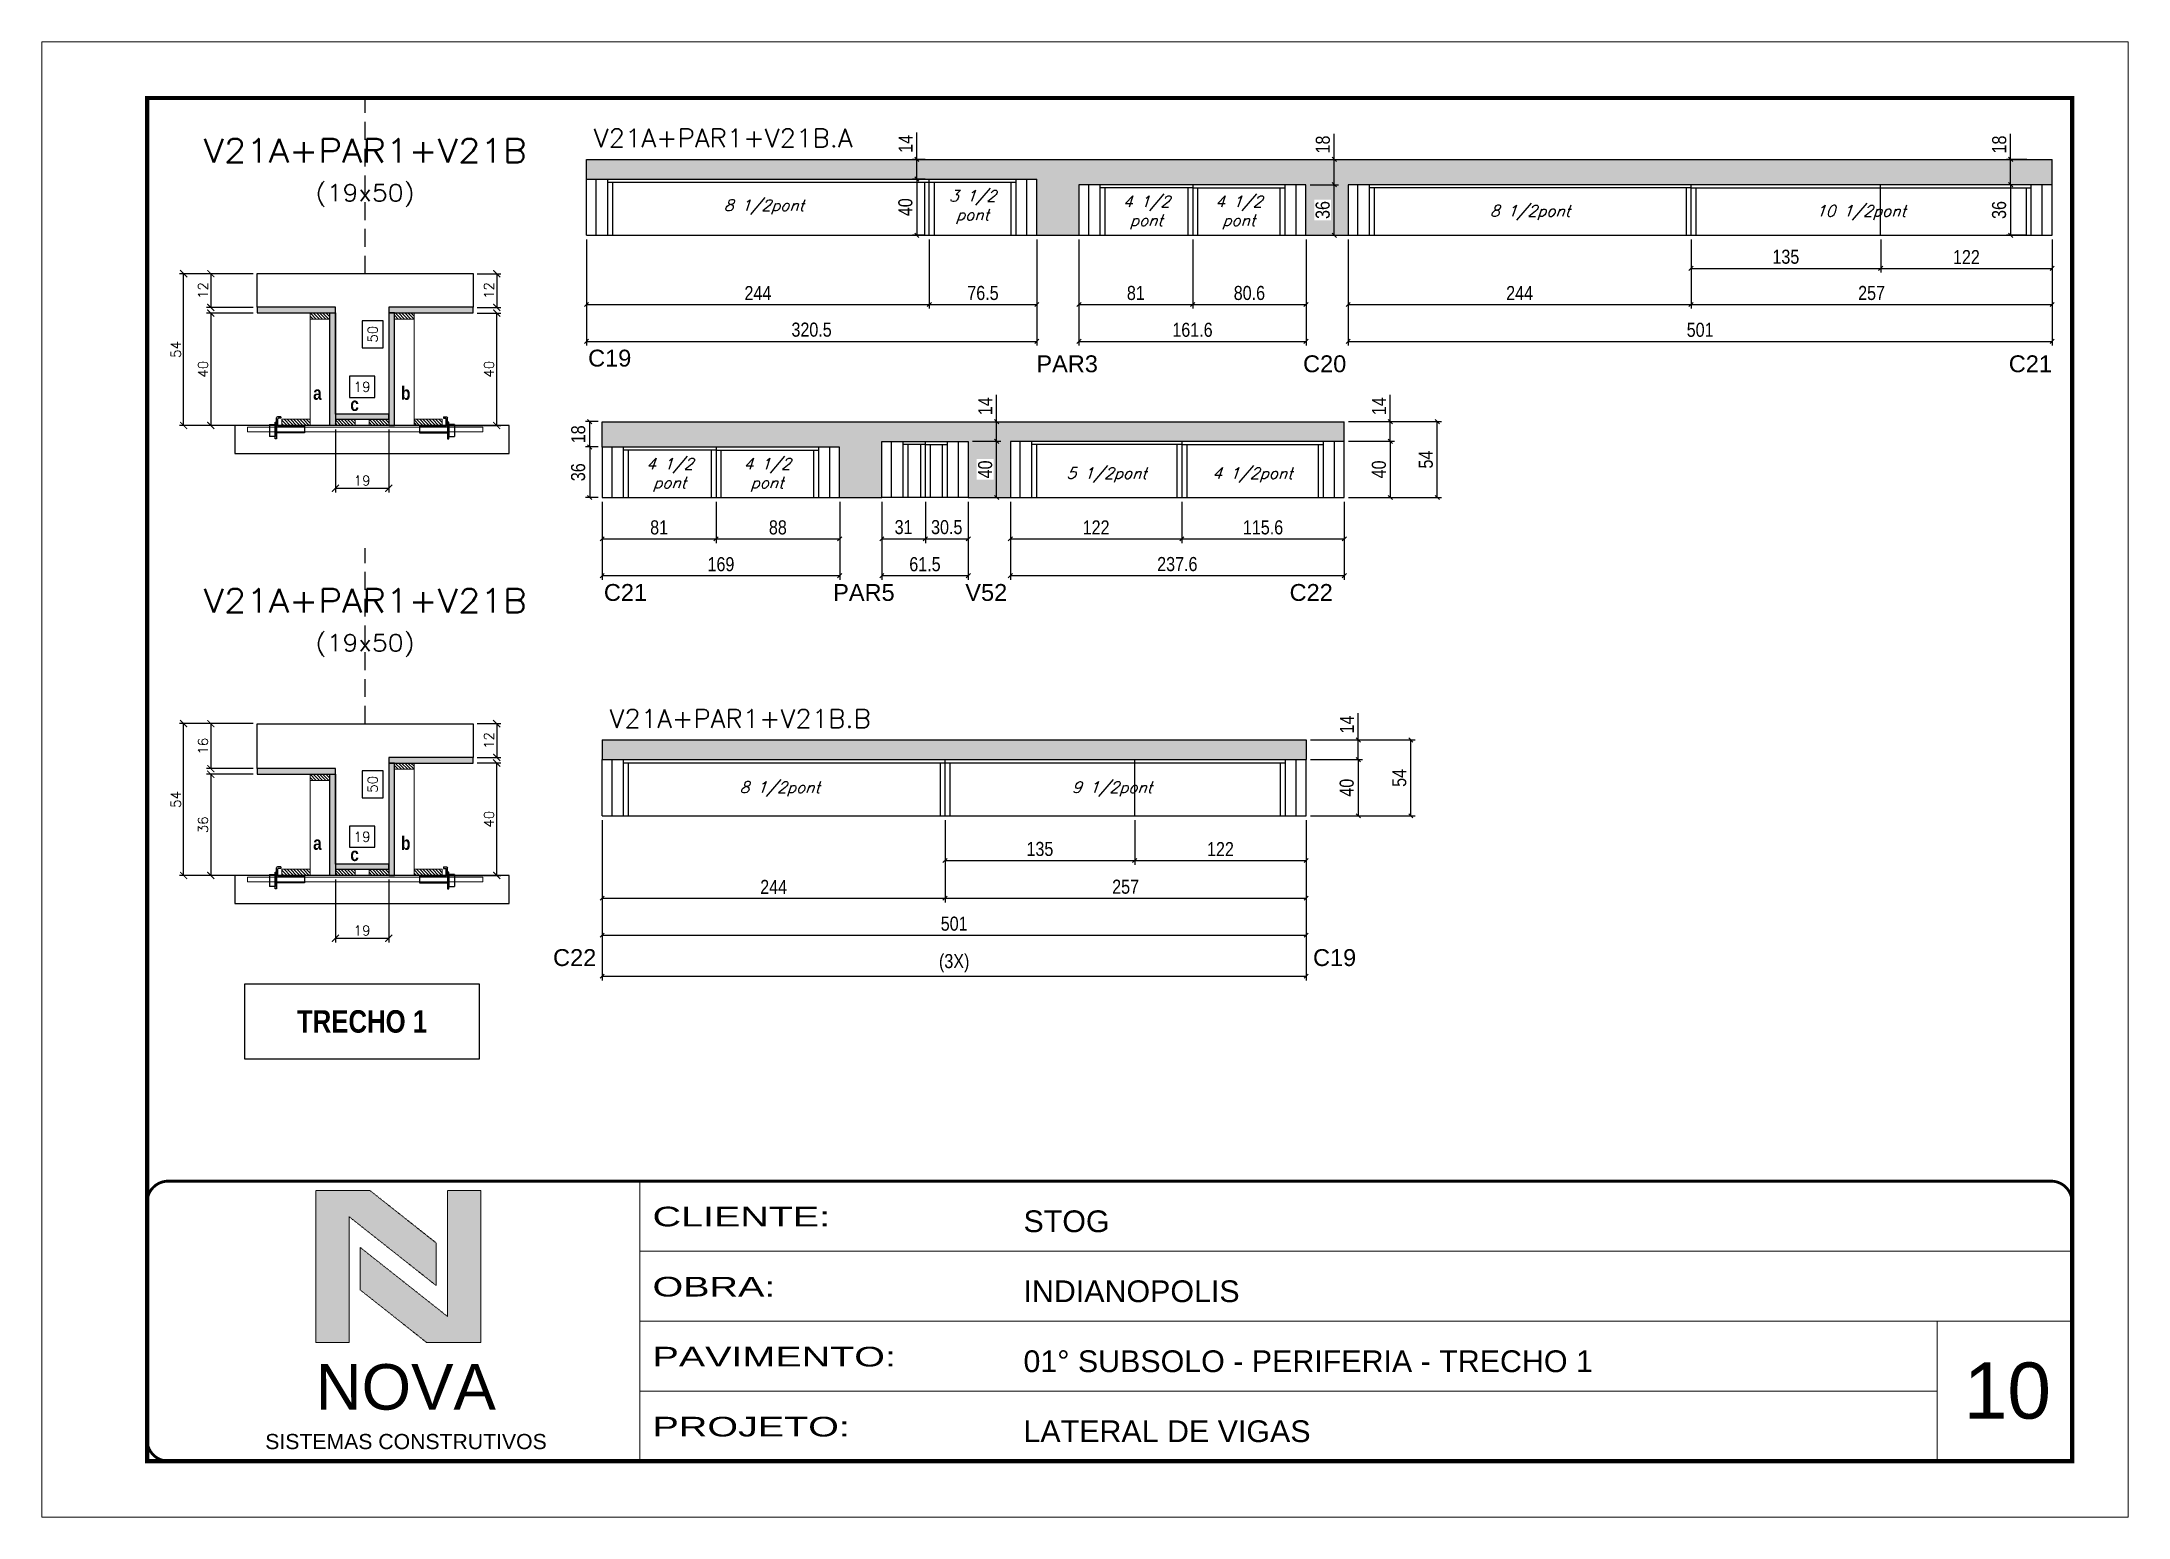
# Model space of a CAD drawing. Extents: x 0 to 6325, y 5574 to 19307.
# Drawn here: x 1585 to 3070, y 14763 to 15813 of the extents above; entities that cross this region are included whole.
import ezdxf
from ezdxf.enums import TextEntityAlignment as Align

# ---------------------------------------------------------------- set-up
doc = ezdxf.new("R2010")
doc.units = 0
for name, pattern in [('CONTINUO', [0]), ('DASHED', [0.75, 0.5, -0.25]), ('HIDDEN', [9.525, 6.35, -3.175])]:
    doc.linetypes.add(name, pattern=pattern)
for name, color, linetype in [('1', 1, 'Continuous'), ('5', 5, 'Continuous'), ('barrote', 251, 'Continuous'), ('COTA', 241, 'Continuous'), ('Cota Seção (2x)', 4, 'Continuous'), ('detalhes', 4, 'Continuous'), ('Hachura', 253, 'Continuous'), ('NOMENCLATURA', 7, 'Continuous'), ('Painéis', 200, 'Continuous'), ('presilha', 1, 'Continuous'), ('SARR_2.2x7', 40, 'Continuous'), ('SARR_3.5x7', 81, 'Continuous'), ('texto', 7, 'Continuous'), ('Texto de Titulo', 7, 'Continuous'), ('Texto Qtd Sarr', 242, 'Continuous')]:
    doc.layers.add(name, color=color, linetype=linetype)
for name, color, linetype, lineweight in [('CARIMBO', 255, 'Continuous', 9), ('CARIMBO-LEGENDA', 75, 'Continuous', 15), ('CONCRETO', 251, 'Continuous', 25), ('Folhas', 255, 'Continuous', 9), ('Madeira', 126, 'Continuous', 18), ('SARRAFO DE PRESSAO', 251, 'DASHED', 9), ('SCO-___-LAJ', 2, 'Continuous', 0), ('Texto Seção', 7, 'Continuous', 15)]:
    doc.layers.add(name, color=color, linetype=linetype, lineweight=lineweight)
doc.styles.add('arial', font='arial.ttf')
doc.styles.add('COTA TECNICA', font='techl___.ttf', dxfattribs={"height": 10})
doc.styles.add('REGUA-120', font='ROMANS.shx', dxfattribs={"height": 15})
doc.styles.add('ROMANC', font='techb___.ttf', dxfattribs={"height": 2.5})
doc.styles.add('Romans', font='romans.shx')
doc.styles.get("Standard").update_dxf_attribs({"font": 'arial.ttf'})
doc.styles.add('TECNICA', font='techb___.ttf', dxfattribs={"height": 10})
doc.styles.add('Tecnologia', font='')
doc.styles.get('Tecnologia').set_extended_font_data('Forgotten Futurist')
doc.dimstyles.new('Cota Seção (2x)', dxfattribs={"dimtxt": 7, "dimasz": 5, "dimexe": 3, "dimexo": 3, "dimgap": 2, "dimtad": 3, "dimdec": 1, "dimlfac": 0.5, "dimzin": 12, "dimdsep": 46, "dimtxsty": 'Romans', "dimblk": 'ARCHTICK', "dimcen": 0, "dimclrd": 4, "dimclre": 4, "dimclrt": 1, "dimadec": 1, "dimazin": 3, "dimtfac": 1, "dimtdec": 1, "dimtmove": 0, "dimatfit": 3, "dimldrblk": 'OBLIQUE', "dimfxl": 1, "dimtolj": 1, "dimtzin": 12, "dimarcsym": 0})
doc.dimstyles.new('Cota Seção interna', dxfattribs={"dimtxt": 7, "dimasz": 6, "dimexe": 0.18, "dimexo": 2, "dimgap": -4, "dimtad": 3, "dimdec": 1, "dimlfac": 0.5, "dimzin": 12, "dimdsep": 46, "dimtxsty": 'Romans', "dimblk": 'ARCHTICK', "dimcen": 0.09, "dimse1": 1, "dimse2": 1, "dimsd1": 1, "dimsd2": 1, "dimclrd": 180, "dimclre": 5, "dimclrt": 1, "dimadec": 0, "dimazin": 3, "dimtfac": 1, "dimtdec": 1, "dimtofl": 0, "dimtmove": 0, "dimatfit": 3, "dimldrblk": 'ARCHTICK', "dimfxl": 1, "dimtolj": 1, "dimtzin": 0, "dimarcsym": 0})
doc.dimstyles.new('PAINEL', dxfattribs={"dimtxt": 10, "dimasz": 3, "dimexe": 3, "dimexo": 3, "dimgap": 3, "dimtad": 1, "dimdec": 1, "dimzin": 12, "dimdsep": 46, "dimtxsty": 'COTA TECNICA', "dimblk1": 'OBLIQUE', "dimblk2": 'OBLIQUE', "dimsah": 1, "dimcen": 0.9, "dimclrd": 4, "dimclre": 4, "dimclrt": 240, "dimadec": 1, "dimazin": 3, "dimtfac": 1, "dimtdec": 1, "dimtmove": 0, "dimatfit": 3, "dimfxl": 1, "dimtolj": 1, "dimtzin": 12, "dimarcsym": 0})
pattern_1 = [(315, (24750.5977, 7310.206), (1.12253202, 1.12253202), [])]
pattern_2 = [(315, (24750.5977, 6989.9406), (1.12253202, 1.12253202), [])]

msp = doc.modelspace()

# ---------------------------------------------------------------- texts
at = {"layer": '5', "linetype": 'Continuous'}
for s, rotation, p in [('C19', 359.99996, (1973.86, 15581.72)), ('PAR3', 0.00004, (2292.91, 15577.68)), ('C20', 0.00004, (2482.71, 15577.68)), ('C21', 0.00004, (2984.96, 15577.68)), ('C21', 359.99996, (1985.08, 15414.95)), ('PAR5', 359.99996, (2148.26, 15414.95)), ('V52', 359.99996, (2242.33, 15414.95)), ('C22', 359.99996, (2473.1, 15414.95)), ('C22', 0.00004, (1948.92, 15155.12)), ('C19', 0.00004, (2489.77, 15155.12))]:
    msp.add_text(s, height=12, rotation=rotation, dxfattribs=at).set_placement(p)
at = {"layer": 'CARIMBO', "style": 'arial'}
msp.add_text('10', height=40, dxfattribs=at).set_placement((2952.86, 14832.99))
at = {"layer": 'detalhes', "style": 'TECNICA'}
for s, p in [('a', (1778.15, 15558.05)), ('b', (1840.69, 15558.04)), ('c', (1804.58, 15550.09)), ('a', (1778.15, 15237.79)), ('c', (1804.58, 15229.82)), ('b', (1840.69, 15237.77))]:
    msp.add_text(s, height=9.6, dxfattribs=at).set_placement(p)
at = {"layer": 'NOMENCLATURA', "color": 2, "insert": (1812.98, 15115.59), "char_height": 16, "attachment_point": 5, "style": 'ROMANC'}
msp.add_mtext('TRECHO 1', dxfattribs=at)
at = {"layer": 'texto', "color": 2, "char_height": 8, "attachment_point": 5, "style": 'Romans'}
for s, insert in [('{\\Q19;\\C256;8 1/2pont}', (2099.02, 15695.13)), ('{\\Q19;\\C256;3 1/2\\Ppont}', (2247.41, 15695.13)), ('{\\Q19;\\C256;4 1/2\\Ppont}', (2371.16, 15691.13)), ('{\\Q19;\\C256;4 1/2\\Ppont}', (2436.96, 15691.13)), ('{\\Q19;\\C256;8 1/2pont}', (2644.26, 15691.13)), ('{\\Q19;\\C256;10 1/2pont}', (2879.76, 15691.13)), ('{\\Q19;\\C256;4 1/2\\Ppont}', (2031.89, 15504.45)), ('{\\Q19;\\C256;4 1/2\\Ppont}', (2101.19, 15504.45)), ('{\\Q19;\\C256;5 1/2pont}', (2342.89, 15504.45)), ('{\\Q19;\\C256;4 1/2pont}', (2446.69, 15504.45)), ('{\\Q19;\\C256;8 1/2pont}', (2110.25, 15280.98)), ('{\\Q19;\\C256;9 1/2pont}', (2346.75, 15280.98))]:
    msp.add_mtext(s, dxfattribs=dict(at, insert=insert))
at = {"layer": 'Texto Seção', "style": 'REGUA-120', "width": 1.05}
for s, p in [('V21A+PAR1+V21B.A', (1977.89, 15737.86)), ('V21A+PAR1+V21B.B', (1989.12, 15324.72))]:
    msp.add_text(s, height=13, dxfattribs=at).set_placement(p)

# ---------------------------------------------------------------- blocks, each defined once
blk = doc.blocks.new('A$C64660E27')
at = {"layer": 'COTA', "true_color": 0x1a1a1a}
h = blk.add_hatch(color=250, dxfattribs=at)
h.dxf.hatch_style = 1
h.paths.add_polyline_path([(185.4, -11.6), (142.4, -11.6), (142.4, -131.6), (168.8, -131.6), (168.8, -32.2), (237.7, -86.7), (237.7, -53)])
at = {"layer": 'COTA'}
h = blk.add_hatch(color=20, dxfattribs=at)
h.dxf.hatch_style = 1
h.paths.add_polyline_path([(273, -11.4), (246.6, -11.4), (246.6, -111.1), (177.7, -56.6), (177.7, -90.2), (230, -131.6), (273, -131.6)])
for p, q in [((142.4, -131.6), (142.4, -11.6)), ((142.4, -11.6), (185.4, -11.6)), ((185.4, -11.6), (237.7, -53)), ((273, -11.4), (246.6, -11.4)), ((246.6, -111.1), (246.6, -11.4)), ((273, -11.4), (273, -131.6)), ((168.8, -32.2), (237.7, -86.7)), ((168.8, -131.6), (168.8, -32.2)), ((246.6, -111.1), (177.7, -56.6)), ((177.7, -90.2), (177.7, -56.6)), ((237.7, -86.7), (237.7, -53)), ((230, -131.6), (177.7, -90.2)), ((142.4, -131.6), (168.8, -131.6)), ((273, -131.6), (230, -131.6))]:
    blk.add_line(p, q)
at = {"layer": 'CARIMBO-LEGENDA', "color": 7, "linetype": 'Continuous', "ltscale": 100, "style": 'arial'}
blk.add_text('NOVA', height=36, dxfattribs=at).set_placement((142.4, -184.8))
at = {"layer": 'CARIMBO-LEGENDA', "color": 7, "linetype": 'Continuous', "style": 'arial'}
blk.add_text('SISTEMAS CONSTRUTIVOS', height=12, dxfattribs=at).set_placement((102.5, -216))
blk = doc.blocks.new('9999999999')
at = {"color": 30, "linetype": 'CONTINUO'}
for p, q in [((98564.6, 34230.2), (98564.6, 34429.4)), ((98564.6, 34379.6), (99584, 34379.6)), ((98564.6, 34329.8), (99488, 34329.8)), ((99584, 34329.8), (99488, 34329.8)), ((99488, 34329.8), (99488, 34230.2)), ((98564.6, 34280), (99488, 34280))]:
    blk.add_line(p, q, dxfattribs=at)
at = {"color": 30, "linetype": 'CONTINUO', "const_width": 2}
blk.add_lwpolyline([(99584, 34230.2), (99584, 34414.4, 0.414214), (99569, 34429.4), (98229, 34429.4, 0.414214), (98214, 34414.4), (98214, 34245.2, 0.414214), (98229, 34230.2), (99584, 34230.2)], format="xyb", dxfattribs=at)
at = {"layer": 'Folhas'}
blk.add_lwpolyline([(98139, 34190.2), (99624, 34190.2), (99624, 35240.2), (98139, 35240.2)], close=True, dxfattribs=at)
at = {"layer": 'Folhas', "color": 30, "const_width": 3}
blk.add_lwpolyline([(98214, 34230.2), (99584, 34230.2), (99584, 35200.2), (98214, 35200.2)], close=True, dxfattribs=at)
at = {"xscale": 0.9, "yscale": 0.9, "zscale": 0.9}
blk.add_blockref('A$C64660E27', (98205.8, 34433.1), dxfattribs=at)
at = {"color": 7, "linetype": 'Continuous', "ltscale": 5, "style": 'arial'}
for s, height, p in [('STOG', 15.48, (98837.7, 34393.1)), ('INDIANOPOLIS', 15.483, (98837.7, 34343.3)), ('01° SUBSOLO - PERIFERIA - TRECHO 1', 15.483, (98837.7, 34293.5)), ('LATERAL DE VIGAS', 15.483, (98837.7, 34243.7))]:
    blk.add_text(s, height=height, dxfattribs=at).set_placement(p)
at = {"layer": 'Folhas', "color": 7, "style": 'Tecnologia', "width": 1.5}
for s, p in [('CLIENTE:', (98573.7, 34397.2)), ('OBRA:', (98573.7, 34347.3)), ('PAVIMENTO:', (98573.7, 34297.5)), ('PROJETO:', (98573.7, 34247.7))]:
    blk.add_text(s, height=14, dxfattribs=at).set_placement(p)
blk = doc.blocks.new('titulo1')
at = {"layer": 'Defpoints', "color": 252, "linetype": 'HIDDEN', "ltscale": 2}
blk.add_line((0, 0), (0, 125), dxfattribs=at)
at = {"layer": 'Defpoints', "style": 'Romans', "oblique": 15}
blk.add_attdef('FOLHA', text='', height=10, dxfattribs=at).set_placement((0, 15.6), align=Align.MIDDLE_CENTER)
at = {"layer": 'Texto Qtd Sarr', "color": 3, "style": 'Romans', "oblique": 15}
for tag, height, p in [('TITULO', 17, (0, 71.4)), ('SEÇÃO', 12, (0, 41.5))]:
    blk.add_attdef(tag, text='', height=height, dxfattribs=at).set_placement(p, align=Align.MIDDLE_CENTER)
blk = doc.blocks.new('_ArchTick')
at = {"color": 0, "linetype": 'ByBlock', "const_width": 0.15}
blk.add_lwpolyline([(-0.5, -0.5), (0.5, 0.5)], dxfattribs=at)
blk = doc.blocks.new('*D2835')
at = {"layer": 'COTA', "color": 4, "lineweight": -2, "transparency": 16777216}
for p, q in [((1895, 15647.8), (1911.8, 15647.8)), ((1908.8, 15647.8), (1908.8, 15623.8)), ((1895, 15623.8), (1911.8, 15623.8))]:
    blk.add_line(p, q, dxfattribs=at)
at = {"layer": 'Defpoints', "color": 0, "transparency": 16777216}
for p in [(1892, 15647.8), (1892, 15623.8), (1908.8, 15623.8)]:
    blk.add_point(p, dxfattribs=at)
at = {"layer": 'COTA', "color": 4, "lineweight": -2, "transparency": 16777216, "xscale": 5, "yscale": 5, "zscale": 5}
for p, rotation in [((1908.8, 15647.8), 90), ((1908.8, 15623.8), 270)]:
    blk.add_blockref('_ArchTick', p, dxfattribs=dict(at, rotation=rotation))
at = {"layer": 'COTA', "color": 1, "transparency": 16777216, "insert": (1903.3, 15635.8), "char_height": 7, "attachment_point": 5, "rotation": 90, "style": 'Romans'}
blk.add_mtext('\\A1;12', dxfattribs=at)
blk = doc.blocks.new('_Oblique')
at = {"layer": '1', "color": 0, "lineweight": -2}
blk.add_line((-0.5, -0.5), (0.5, 0.5), dxfattribs=at)
blk = doc.blocks.new('*D2836')
at = {"layer": 'COTA', "color": 4, "lineweight": -2, "transparency": 16777216}
for p, q in [((1735.4, 15647.8), (1683, 15647.8)), ((1686, 15539.8), (1686, 15647.8)), ((1757.4, 15539.8), (1683, 15539.8))]:
    blk.add_line(p, q, dxfattribs=at)
at = {"layer": 'Defpoints', "color": 0, "transparency": 16777216}
for p in [(1686, 15647.8), (1738.4, 15647.8), (1760.4, 15539.8)]:
    blk.add_point(p, dxfattribs=at)
at = {"layer": 'COTA', "color": 4, "lineweight": -2, "transparency": 16777216, "xscale": 5, "yscale": 5, "zscale": 5}
for p, rotation in [((1686, 15647.8), 90), ((1686, 15539.8), 270)]:
    blk.add_blockref('_ArchTick', p, dxfattribs=dict(at, rotation=rotation))
at = {"layer": 'COTA', "color": 1, "transparency": 16777216, "insert": (1680.5, 15593.8), "char_height": 7, "attachment_point": 5, "rotation": 90, "style": 'Romans'}
blk.add_mtext('\\A1;54', dxfattribs=at)
blk = doc.blocks.new('*D2837')
at = {"layer": 'COTA', "color": 4, "lineweight": -2, "transparency": 16777216}
for p, q in [((1895, 15619.8), (1911.8, 15619.8)), ((1908.8, 15539.8), (1908.8, 15619.8)), ((1868.6, 15539.8), (1911.8, 15539.8))]:
    blk.add_line(p, q, dxfattribs=at)
at = {"layer": 'Defpoints', "color": 0, "transparency": 16777216}
for p in [(1892, 15619.8), (1908.8, 15619.8), (1865.6, 15539.8)]:
    blk.add_point(p, dxfattribs=at)
at = {"layer": 'COTA', "color": 4, "lineweight": -2, "transparency": 16777216, "xscale": 5, "yscale": 5, "zscale": 5}
for p, rotation in [((1908.8, 15619.8), 90), ((1908.8, 15539.8), 270)]:
    blk.add_blockref('_ArchTick', p, dxfattribs=dict(at, rotation=rotation))
at = {"layer": 'COTA', "color": 1, "transparency": 16777216, "insert": (1903.3, 15579.8), "char_height": 7, "attachment_point": 5, "rotation": 90, "style": 'Romans'}
blk.add_mtext('\\A1;40', dxfattribs=at)
blk = doc.blocks.new('*D2838')
at = {"layer": 'Cota Seção (2x)', "color": 180, "lineweight": -2, "transparency": 16777216}
for p, q in [((1828, 15614.3), (1813, 15614.3)), ((1813, 15614.3), (1813, 15595)), ((1828, 15595), (1828, 15614.3)), ((1813, 15595), (1828, 15595))]:
    blk.add_line(p, q, dxfattribs=at)
at = {"layer": 'Defpoints', "color": 0, "transparency": 16777216}
for p in [(1832, 15647.8), (1843, 15647.8), (1843, 15547.8)]:
    blk.add_point(p, dxfattribs=at)
at = {"layer": 'Cota Seção (2x)', "color": 1, "transparency": 16777216, "insert": (1820.5, 15604.7), "char_height": 7, "attachment_point": 5, "rotation": 90, "style": 'Romans'}
blk.add_mtext('\\A1;50', dxfattribs=at)
blk = doc.blocks.new('*D2839')
at = {"layer": 'COTA', "color": 4, "lineweight": -2, "transparency": 16777216}
for p, q in [((1735.4, 15647.8), (1702.3, 15647.8)), ((1705.3, 15647.8), (1705.3, 15623.8)), ((1735.4, 15623.8), (1702.3, 15623.8))]:
    blk.add_line(p, q, dxfattribs=at)
at = {"layer": 'Defpoints', "color": 0, "transparency": 16777216}
for p in [(1738.4, 15647.8), (1705.3, 15623.8), (1738.4, 15623.8)]:
    blk.add_point(p, dxfattribs=at)
at = {"layer": 'COTA', "color": 4, "lineweight": -2, "transparency": 16777216, "xscale": 5, "yscale": 5, "zscale": 5}
for p, rotation in [((1705.3, 15647.8), 90), ((1705.3, 15623.8), 270)]:
    blk.add_blockref('_ArchTick', p, dxfattribs=dict(at, rotation=rotation))
at = {"layer": 'COTA', "color": 1, "transparency": 16777216, "insert": (1699.8, 15635.8), "char_height": 7, "attachment_point": 5, "rotation": 90, "style": 'Romans'}
blk.add_mtext('\\A1;12', dxfattribs=at)
blk = doc.blocks.new('*D2840')
at = {"layer": 'COTA', "color": 4, "lineweight": -2, "transparency": 16777216}
for p, q in [((1735.4, 15619.8), (1702.3, 15619.8)), ((1705.3, 15619.8), (1705.3, 15539.8)), ((1757.4, 15539.8), (1702.3, 15539.8))]:
    blk.add_line(p, q, dxfattribs=at)
at = {"layer": 'Defpoints', "color": 0, "transparency": 16777216}
for p in [(1738.4, 15619.8), (1705.3, 15539.8), (1760.4, 15539.8)]:
    blk.add_point(p, dxfattribs=at)
at = {"layer": 'COTA', "color": 4, "lineweight": -2, "transparency": 16777216, "xscale": 5, "yscale": 5, "zscale": 5}
for p, rotation in [((1705.3, 15619.8), 90), ((1705.3, 15539.8), 270)]:
    blk.add_blockref('_ArchTick', p, dxfattribs=dict(at, rotation=rotation))
at = {"layer": 'COTA', "color": 1, "transparency": 16777216, "insert": (1699.8, 15579.8), "char_height": 7, "attachment_point": 5, "rotation": 90, "style": 'Romans'}
blk.add_mtext('\\A1;40', dxfattribs=at)
blk = doc.blocks.new('PRESILHA METÁLICA 1')
at = {"layer": 'presilha'}
for p, q in [((0, 13), (6, 13)), ((0, 13), (0, 0)), ((6, 0), (0, 0)), ((6, 15.5), (7.5, 15.5)), ((6, -2.5), (6, 15.5)), ((6, 13), (6, 0)), ((7.5, 10.6), (7.5, 19.9)), ((7.5, 15.5), (7.5, -2.5)), ((37.5, 4.1), (7.5, 4.1)), ((12, 21), (8.6, 21)), ((9, 11.6), (9, 18.9)), ((12, 19.5), (9.6, 19.5)), ((37.5, 11), (9.6, 11)), ((12, 21), (12, 19.5)), ((37.5, 11), (37.5, 4.1)), ((7.5, -2.5), (6, -2.5))]:
    blk.add_line(p, q, dxfattribs=at)
for centre, radius, start, end in [((8.6, 19.9), 1.14, 90, 180), ((9.6, 18.9), 0.57, 90, 180), ((9.6, 11.6), 0.57, 180, 270)]:
    blk.add_arc(centre, radius, start, end, dxfattribs=at)
blk = doc.blocks.new('*D2841')
at = {"layer": 'COTA', "color": 4, "lineweight": -2, "transparency": 16777216}
for p, q in [((1794, 15536.8), (1794, 15492.1)), ((1832, 15536.8), (1832, 15492.1)), ((1794, 15495.1), (1832, 15495.1))]:
    blk.add_line(p, q, dxfattribs=at)
at = {"layer": 'Defpoints', "color": 0, "transparency": 16777216}
for p in [(1794, 15539.8), (1832, 15539.8), (1832, 15495.1)]:
    blk.add_point(p, dxfattribs=at)
at = {"layer": 'COTA', "color": 4, "lineweight": -2, "transparency": 16777216, "xscale": 5, "yscale": 5, "zscale": 5, "rotation": 180}
blk.add_blockref('_ArchTick', (1794, 15495.1), dxfattribs=at)
at = {"layer": 'COTA', "color": 4, "lineweight": -2, "transparency": 16777216, "xscale": 5, "yscale": 5, "zscale": 5}
blk.add_blockref('_ArchTick', (1832, 15495.1), dxfattribs=at)
at = {"layer": 'COTA', "color": 1, "transparency": 16777216, "insert": (1813, 15500.6), "char_height": 7, "attachment_point": 5, "style": 'Romans'}
blk.add_mtext('\\A1;19', dxfattribs=at)
blk = doc.blocks.new('*D2842')
at = {"layer": 'Cota Seção (2x)', "color": 180, "lineweight": -2, "transparency": 16777216}
for p, q in [((1822, 15574.8), (1804, 15574.8)), ((1804, 15574.8), (1804, 15559.8)), ((1822, 15559.8), (1822, 15574.8)), ((1804, 15559.8), (1822, 15559.8))]:
    blk.add_line(p, q, dxfattribs=at)
at = {"layer": 'Defpoints', "color": 0, "transparency": 16777216}
for p in [(1832, 15555.8), (1794, 15539.8), (1832, 15539.8)]:
    blk.add_point(p, dxfattribs=at)
at = {"layer": 'Cota Seção (2x)', "color": 1, "transparency": 16777216, "insert": (1813, 15567.3), "char_height": 7, "attachment_point": 5, "style": 'Romans'}
blk.add_mtext('\\A1;19', dxfattribs=at)
blk = doc.blocks.new('*D2855')
at = {"layer": 'COTA', "color": 4, "linetype": 'ByBlock', "lineweight": -2, "transparency": 16777216}
for p, q in [((1972.7, 15672.1), (1972.7, 15622.9)), ((2216.7, 15672.1), (2216.7, 15622.9)), ((1972.7, 15625.9), (2216.7, 15625.9))]:
    blk.add_line(p, q, dxfattribs=at)
at = {"layer": 'Defpoints', "color": 0, "linetype": 'ByBlock', "transparency": 16777216}
for p in [(1972.7, 15675.1), (2216.7, 15675.1), (2216.7, 15625.9)]:
    blk.add_point(p, dxfattribs=at)
at = {"layer": 'COTA', "color": 4, "linetype": 'ByBlock', "lineweight": -2, "transparency": 16777216, "xscale": 3, "yscale": 3, "zscale": 3, "rotation": 180}
blk.add_blockref('_Oblique', (1972.7, 15625.9), dxfattribs=at)
at = {"layer": 'COTA', "color": 4, "linetype": 'ByBlock', "lineweight": -2, "transparency": 16777216, "xscale": 3, "yscale": 3, "zscale": 3}
blk.add_blockref('_Oblique', (2216.7, 15625.9), dxfattribs=at)
at = {"layer": 'COTA', "color": 240, "linetype": 'ByBlock', "transparency": 16777216, "insert": (2094.7, 15634), "char_height": 10, "attachment_point": 5, "style": 'COTA TECNICA'}
blk.add_mtext('\\A1;244', dxfattribs=at)
blk = doc.blocks.new('*D2856')
at = {"layer": 'COTA', "color": 4, "linetype": 'ByBlock', "lineweight": -2, "transparency": 16777216}
for p, q in [((2216.7, 15672.1), (2216.7, 15622.9)), ((2293.2, 15672.1), (2293.2, 15622.9)), ((2216.7, 15625.9), (2293.2, 15625.9))]:
    blk.add_line(p, q, dxfattribs=at)
at = {"layer": 'Defpoints', "color": 0, "linetype": 'ByBlock', "transparency": 16777216}
for p in [(2216.7, 15675.1), (2293.2, 15675.1), (2293.2, 15625.9)]:
    blk.add_point(p, dxfattribs=at)
at = {"layer": 'COTA', "color": 4, "linetype": 'ByBlock', "lineweight": -2, "transparency": 16777216, "xscale": 3, "yscale": 3, "zscale": 3, "rotation": 180}
blk.add_blockref('_Oblique', (2216.7, 15625.9), dxfattribs=at)
at = {"layer": 'COTA', "color": 4, "linetype": 'ByBlock', "lineweight": -2, "transparency": 16777216, "xscale": 3, "yscale": 3, "zscale": 3}
blk.add_blockref('_Oblique', (2293.2, 15625.9), dxfattribs=at)
at = {"layer": 'COTA', "color": 240, "linetype": 'ByBlock', "transparency": 16777216, "insert": (2254.9, 15634), "char_height": 10, "width": 210.731, "attachment_point": 5, "style": 'COTA TECNICA'}
blk.add_mtext('\\A1;76.5', dxfattribs=at)
blk = doc.blocks.new('*D3996')
at = {"layer": 'COTA', "color": 4, "linetype": 'ByBlock', "lineweight": -2, "transparency": 16777216}
for p, q in [((1972.7, 15672.1), (1972.7, 15596.6)), ((2293.2, 15672.1), (2293.2, 15596.6)), ((1972.7, 15599.6), (2293.2, 15599.6))]:
    blk.add_line(p, q, dxfattribs=at)
at = {"layer": 'Defpoints', "color": 0, "linetype": 'ByBlock', "transparency": 16777216}
for p in [(1972.7, 15675.1), (2293.2, 15675.1), (2293.2, 15599.6)]:
    blk.add_point(p, dxfattribs=at)
at = {"layer": 'COTA', "color": 4, "linetype": 'ByBlock', "lineweight": -2, "transparency": 16777216, "xscale": 3, "yscale": 3, "zscale": 3, "rotation": 180}
blk.add_blockref('_Oblique', (1972.7, 15599.6), dxfattribs=at)
at = {"layer": 'COTA', "color": 4, "linetype": 'ByBlock', "lineweight": -2, "transparency": 16777216, "xscale": 3, "yscale": 3, "zscale": 3}
blk.add_blockref('_Oblique', (2293.2, 15599.6), dxfattribs=at)
at = {"layer": 'COTA', "color": 240, "linetype": 'ByBlock', "transparency": 16777216, "insert": (2132.9, 15607.9), "char_height": 10, "attachment_point": 5, "style": 'COTA TECNICA'}
blk.add_mtext('\\A1;320.5', dxfattribs=at)
blk = doc.blocks.new('*D2857')
at = {"layer": 'COTA', "color": 4, "lineweight": -2, "transparency": 16777216}
for p, q in [((2323.2, 15672.1), (2323.2, 15596.6)), ((2484.8, 15672.1), (2484.8, 15596.6)), ((2323.2, 15599.6), (2484.8, 15599.6))]:
    blk.add_line(p, q, dxfattribs=at)
at = {"layer": 'Defpoints', "color": 0, "transparency": 16777216}
for p in [(2323.2, 15675.1), (2484.8, 15675.1), (2484.8, 15599.6)]:
    blk.add_point(p, dxfattribs=at)
at = {"layer": 'COTA', "color": 4, "lineweight": -2, "transparency": 16777216, "xscale": 3, "yscale": 3, "zscale": 3, "rotation": 180}
blk.add_blockref('_Oblique', (2323.2, 15599.6), dxfattribs=at)
at = {"layer": 'COTA', "color": 4, "lineweight": -2, "transparency": 16777216, "xscale": 3, "yscale": 3, "zscale": 3}
blk.add_blockref('_Oblique', (2484.8, 15599.6), dxfattribs=at)
at = {"layer": 'COTA', "color": 240, "transparency": 16777216, "insert": (2404, 15607.8), "char_height": 10, "attachment_point": 5, "style": 'COTA TECNICA'}
blk.add_mtext('\\A1;161.6', dxfattribs=at)
blk = doc.blocks.new('*D3997')
at = {"layer": 'COTA', "color": 4, "lineweight": -2, "transparency": 16777216}
for p, q in [((2323.2, 15672.1), (2323.2, 15622.9)), ((2404.2, 15672.1), (2404.2, 15622.9)), ((2323.2, 15625.9), (2404.2, 15625.9))]:
    blk.add_line(p, q, dxfattribs=at)
at = {"layer": 'Defpoints', "color": 0, "transparency": 16777216}
for p in [(2323.2, 15675.1), (2404.2, 15675.1), (2404.2, 15625.9)]:
    blk.add_point(p, dxfattribs=at)
at = {"layer": 'COTA', "color": 4, "lineweight": -2, "transparency": 16777216, "xscale": 3, "yscale": 3, "zscale": 3, "rotation": 180}
blk.add_blockref('_Oblique', (2323.2, 15625.9), dxfattribs=at)
at = {"layer": 'COTA', "color": 4, "lineweight": -2, "transparency": 16777216, "xscale": 3, "yscale": 3, "zscale": 3}
blk.add_blockref('_Oblique', (2404.2, 15625.9), dxfattribs=at)
at = {"layer": 'COTA', "color": 240, "transparency": 16777216, "insert": (2363.7, 15634), "char_height": 10, "attachment_point": 5, "style": 'COTA TECNICA'}
blk.add_mtext('\\A1;81', dxfattribs=at)
blk = doc.blocks.new('*D3998')
at = {"layer": 'COTA', "color": 4, "lineweight": -2, "transparency": 16777216}
for p, q in [((2404.2, 15672.1), (2404.2, 15622.9)), ((2484.8, 15672.1), (2484.8, 15622.9)), ((2404.2, 15625.9), (2484.8, 15625.9))]:
    blk.add_line(p, q, dxfattribs=at)
at = {"layer": 'Defpoints', "color": 0, "transparency": 16777216}
for p in [(2404.2, 15675.1), (2484.8, 15675.1), (2484.8, 15625.9)]:
    blk.add_point(p, dxfattribs=at)
at = {"layer": 'COTA', "color": 4, "lineweight": -2, "transparency": 16777216, "xscale": 3, "yscale": 3, "zscale": 3, "rotation": 180}
blk.add_blockref('_Oblique', (2404.2, 15625.9), dxfattribs=at)
at = {"layer": 'COTA', "color": 4, "lineweight": -2, "transparency": 16777216, "xscale": 3, "yscale": 3, "zscale": 3}
blk.add_blockref('_Oblique', (2484.8, 15625.9), dxfattribs=at)
at = {"layer": 'COTA', "color": 240, "transparency": 16777216, "insert": (2444.5, 15634), "char_height": 10, "attachment_point": 5, "style": 'COTA TECNICA'}
blk.add_mtext('\\A1;80.6', dxfattribs=at)
blk = doc.blocks.new('*D2858')
at = {"layer": 'COTA', "color": 4, "lineweight": -2, "transparency": 16777216}
for p, q in [((2514.8, 15672.1), (2514.8, 15596.6)), ((3015.8, 15672.1), (3015.8, 15596.6)), ((2514.8, 15599.6), (3015.8, 15599.6))]:
    blk.add_line(p, q, dxfattribs=at)
at = {"layer": 'Defpoints', "color": 0, "transparency": 16777216}
for p in [(2514.8, 15675.1), (3015.8, 15675.1), (3015.8, 15599.6)]:
    blk.add_point(p, dxfattribs=at)
at = {"layer": 'COTA', "color": 4, "lineweight": -2, "transparency": 16777216, "xscale": 3, "yscale": 3, "zscale": 3, "rotation": 180}
blk.add_blockref('_Oblique', (2514.8, 15599.6), dxfattribs=at)
at = {"layer": 'COTA', "color": 4, "lineweight": -2, "transparency": 16777216, "xscale": 3, "yscale": 3, "zscale": 3}
blk.add_blockref('_Oblique', (3015.8, 15599.6), dxfattribs=at)
at = {"layer": 'COTA', "color": 240, "transparency": 16777216, "insert": (2765.3, 15607.8), "char_height": 10, "attachment_point": 5, "style": 'COTA TECNICA'}
blk.add_mtext('\\A1;501', dxfattribs=at)
blk = doc.blocks.new('*D3999')
at = {"layer": 'COTA', "color": 4, "lineweight": -2, "transparency": 16777216}
for p, q in [((2514.8, 15672.1), (2514.8, 15622.9)), ((2758.8, 15672.1), (2758.8, 15622.9)), ((2514.8, 15625.9), (2758.8, 15625.9))]:
    blk.add_line(p, q, dxfattribs=at)
at = {"layer": 'Defpoints', "color": 0, "transparency": 16777216}
for p in [(2514.8, 15675.1), (2758.8, 15675.1), (2758.8, 15625.9)]:
    blk.add_point(p, dxfattribs=at)
at = {"layer": 'COTA', "color": 4, "lineweight": -2, "transparency": 16777216, "xscale": 3, "yscale": 3, "zscale": 3, "rotation": 180}
blk.add_blockref('_Oblique', (2514.8, 15625.9), dxfattribs=at)
at = {"layer": 'COTA', "color": 4, "lineweight": -2, "transparency": 16777216, "xscale": 3, "yscale": 3, "zscale": 3}
blk.add_blockref('_Oblique', (2758.8, 15625.9), dxfattribs=at)
at = {"layer": 'COTA', "color": 240, "transparency": 16777216, "insert": (2636.8, 15634), "char_height": 10, "attachment_point": 5, "style": 'COTA TECNICA'}
blk.add_mtext('\\A1;244', dxfattribs=at)
blk = doc.blocks.new('*D4000')
at = {"layer": 'COTA', "color": 4, "lineweight": -2, "transparency": 16777216}
for p, q in [((2758.8, 15672.1), (2758.8, 15622.9)), ((3015.8, 15672.1), (3015.8, 15622.9)), ((2758.8, 15625.9), (3015.8, 15625.9))]:
    blk.add_line(p, q, dxfattribs=at)
at = {"layer": 'Defpoints', "color": 0, "transparency": 16777216}
for p in [(2758.8, 15675.1), (3015.8, 15675.1), (3015.8, 15625.9)]:
    blk.add_point(p, dxfattribs=at)
at = {"layer": 'COTA', "color": 4, "lineweight": -2, "transparency": 16777216, "xscale": 3, "yscale": 3, "zscale": 3, "rotation": 180}
blk.add_blockref('_Oblique', (2758.8, 15625.9), dxfattribs=at)
at = {"layer": 'COTA', "color": 4, "lineweight": -2, "transparency": 16777216, "xscale": 3, "yscale": 3, "zscale": 3}
blk.add_blockref('_Oblique', (3015.8, 15625.9), dxfattribs=at)
at = {"layer": 'COTA', "color": 240, "transparency": 16777216, "insert": (2887.3, 15634), "char_height": 10, "attachment_point": 5, "style": 'COTA TECNICA'}
blk.add_mtext('\\A1;257', dxfattribs=at)
blk = doc.blocks.new('*D4001')
at = {"layer": 'COTA', "color": 4, "lineweight": -2, "transparency": 16777216}
for p, q in [((2758.8, 15672.1), (2758.8, 15648.6)), ((2893.8, 15672.1), (2893.8, 15648.6)), ((2758.8, 15651.6), (2893.8, 15651.6))]:
    blk.add_line(p, q, dxfattribs=at)
at = {"layer": 'Defpoints', "color": 0, "transparency": 16777216}
for p in [(2758.8, 15675.1), (2893.8, 15675.1), (2893.8, 15651.6)]:
    blk.add_point(p, dxfattribs=at)
at = {"layer": 'COTA', "color": 4, "lineweight": -2, "transparency": 16777216, "xscale": 3, "yscale": 3, "zscale": 3, "rotation": 180}
blk.add_blockref('_Oblique', (2758.8, 15651.6), dxfattribs=at)
at = {"layer": 'COTA', "color": 4, "lineweight": -2, "transparency": 16777216, "xscale": 3, "yscale": 3, "zscale": 3}
blk.add_blockref('_Oblique', (2893.8, 15651.6), dxfattribs=at)
at = {"layer": 'COTA', "color": 240, "transparency": 16777216, "insert": (2826.3, 15659.8), "char_height": 10, "attachment_point": 5, "style": 'COTA TECNICA'}
blk.add_mtext('\\A1;135', dxfattribs=at)
blk = doc.blocks.new('*D4013')
at = {"layer": 'COTA', "color": 4, "lineweight": -2, "transparency": 16777216}
for p, q in [((2893.8, 15672.1), (2893.8, 15648.6)), ((3015.8, 15672.1), (3015.8, 15648.6)), ((2893.8, 15651.6), (3015.8, 15651.6))]:
    blk.add_line(p, q, dxfattribs=at)
at = {"layer": 'Defpoints', "color": 0, "transparency": 16777216}
for p in [(2893.8, 15675.1), (3015.8, 15675.1), (3015.8, 15651.6)]:
    blk.add_point(p, dxfattribs=at)
at = {"layer": 'COTA', "color": 4, "lineweight": -2, "transparency": 16777216, "xscale": 3, "yscale": 3, "zscale": 3, "rotation": 180}
blk.add_blockref('_Oblique', (2893.8, 15651.6), dxfattribs=at)
at = {"layer": 'COTA', "color": 4, "lineweight": -2, "transparency": 16777216, "xscale": 3, "yscale": 3, "zscale": 3}
blk.add_blockref('_Oblique', (3015.8, 15651.6), dxfattribs=at)
at = {"layer": 'COTA', "color": 240, "transparency": 16777216, "insert": (2954.8, 15659.6), "char_height": 10, "attachment_point": 5, "style": 'COTA TECNICA'}
blk.add_mtext('\\A1;122', dxfattribs=at)
blk = doc.blocks.new('*D4014')
at = {"layer": 'COTA', "color": 4, "lineweight": -2, "transparency": 16777216}
for p, q in [((2997.8, 15711.1), (2983.3, 15711.1)), ((2986.3, 15711.1), (2986.3, 15675.1)), ((2997.8, 15675.1), (2983.3, 15675.1))]:
    blk.add_line(p, q, dxfattribs=at)
at = {"layer": 'Defpoints', "color": 0, "transparency": 16777216}
for p in [(3000.8, 15711.1), (2986.3, 15675.1), (3000.8, 15675.1)]:
    blk.add_point(p, dxfattribs=at)
at = {"layer": 'COTA', "color": 4, "lineweight": -2, "transparency": 16777216, "xscale": 3, "yscale": 3, "zscale": 3}
for p, rotation in [((2986.3, 15711.1), 90), ((2986.3, 15675.1), 270)]:
    blk.add_blockref('_Oblique', p, dxfattribs=dict(at, rotation=rotation))
at = {"layer": 'COTA', "color": 240, "transparency": 16777216, "insert": (2978.1, 15693.1), "char_height": 10, "attachment_point": 5, "rotation": 90, "style": 'COTA TECNICA'}
blk.add_mtext('\\A1;36', dxfattribs=at)
blk = doc.blocks.new('*D4015')
at = {"layer": 'COTA', "color": 4, "lineweight": -2, "transparency": 16777216}
for p, q in [((2986.3, 15729.1), (2986.3, 15747.3)), ((2997.8, 15729.1), (2983.3, 15729.1)), ((2986.3, 15711.1), (2986.3, 15729.1)), ((2997.8, 15711.1), (2983.3, 15711.1))]:
    blk.add_line(p, q, dxfattribs=at)
at = {"layer": 'Defpoints', "color": 0, "transparency": 16777216}
for p in [(3000.8, 15729.1), (3000.8, 15711.1)]:
    blk.add_point(p, dxfattribs=at)
at = {"layer": 'COTA', "color": 4, "lineweight": -2, "transparency": 16777216, "xscale": 3, "yscale": 3, "zscale": 3}
for p, rotation in [((2986.3, 15729.1), 90), ((2986.3, 15711.1), 270)]:
    blk.add_blockref('_Oblique', p, dxfattribs=dict(at, rotation=rotation))
at = {"layer": 'COTA', "color": 240, "transparency": 16777216, "insert": (2978.2, 15739.7), "char_height": 10, "attachment_point": 5, "rotation": 90, "style": 'COTA TECNICA', "bg_fill": 3, "box_fill_scale": 1.1, "bg_fill_color": 256, "bg_fill_true_color": 13158600, "bg_fill_transparency": 0}
blk.add_mtext('\\A1;18', dxfattribs=at)
at = {"layer": 'Defpoints', "color": 0, "transparency": 16777216}
blk.add_point((2986.3, 15729.1), dxfattribs=at)
blk = doc.blocks.new('*D4016')
at = {"layer": 'COTA', "color": 4, "lineweight": -2, "transparency": 16777216}
for p, q in [((2213.7, 15715.1), (2204.8, 15715.1)), ((2207.8, 15715.1), (2207.8, 15675.1)), ((2213.7, 15675.1), (2204.8, 15675.1))]:
    blk.add_line(p, q, dxfattribs=at)
at = {"layer": 'Defpoints', "color": 0, "transparency": 16777216}
for p in [(2216.7, 15715.1), (2207.8, 15675.1), (2216.7, 15675.1)]:
    blk.add_point(p, dxfattribs=at)
at = {"layer": 'COTA', "color": 4, "lineweight": -2, "transparency": 16777216, "xscale": 3, "yscale": 3, "zscale": 3}
for p, rotation in [((2207.8, 15715.1), 90), ((2207.8, 15675.1), 270)]:
    blk.add_blockref('_Oblique', p, dxfattribs=dict(at, rotation=rotation))
at = {"layer": 'COTA', "color": 240, "transparency": 16777216, "insert": (2199.7, 15695.1), "char_height": 10, "attachment_point": 5, "rotation": 90, "style": 'COTA TECNICA'}
blk.add_mtext('\\A1;40', dxfattribs=at)
blk = doc.blocks.new('*D4017')
at = {"layer": 'COTA', "color": 4, "lineweight": -2, "transparency": 16777216}
for p, q in [((2207.8, 15729.1), (2207.8, 15748.2)), ((2213.7, 15729.1), (2204.8, 15729.1)), ((2207.8, 15715.1), (2207.8, 15729.1)), ((2213.7, 15715.1), (2204.8, 15715.1))]:
    blk.add_line(p, q, dxfattribs=at)
at = {"layer": 'Defpoints', "color": 0, "transparency": 16777216}
for p in [(2207.8, 15729.1), (2216.7, 15729.1), (2216.7, 15715.1)]:
    blk.add_point(p, dxfattribs=at)
at = {"layer": 'COTA', "color": 4, "lineweight": -2, "transparency": 16777216, "xscale": 3, "yscale": 3, "zscale": 3}
for p, rotation in [((2207.8, 15729.1), 90), ((2207.8, 15715.1), 270)]:
    blk.add_blockref('_Oblique', p, dxfattribs=dict(at, rotation=rotation))
at = {"layer": 'COTA', "color": 240, "transparency": 16777216, "insert": (2199.8, 15740.2), "char_height": 10, "attachment_point": 5, "rotation": 90, "style": 'COTA TECNICA'}
blk.add_mtext('\\A1;14', dxfattribs=at)
blk = doc.blocks.new('*D2862')
at = {"layer": 'COTA', "color": 4, "lineweight": -2, "transparency": 16777216}
for p, q in [((1983.9, 15485.5), (1983.9, 15429.9)), ((2152.9, 15485.5), (2152.9, 15429.9)), ((1983.9, 15432.9), (2152.9, 15432.9))]:
    blk.add_line(p, q, dxfattribs=at)
at = {"layer": 'Defpoints', "color": 0, "transparency": 16777216}
for p in [(1983.9, 15488.5), (2152.9, 15488.5), (2152.9, 15432.9)]:
    blk.add_point(p, dxfattribs=at)
at = {"layer": 'COTA', "color": 4, "lineweight": -2, "transparency": 16777216, "xscale": 3, "yscale": 3, "zscale": 3, "rotation": 180}
blk.add_blockref('_Oblique', (1983.9, 15432.9), dxfattribs=at)
at = {"layer": 'COTA', "color": 4, "lineweight": -2, "transparency": 16777216, "xscale": 3, "yscale": 3, "zscale": 3}
blk.add_blockref('_Oblique', (2152.9, 15432.9), dxfattribs=at)
at = {"layer": 'COTA', "color": 240, "transparency": 16777216, "insert": (2068.4, 15441), "char_height": 10, "attachment_point": 5, "style": 'COTA TECNICA'}
blk.add_mtext('\\A1;169', dxfattribs=at)
blk = doc.blocks.new('*D4002')
at = {"layer": 'COTA', "color": 4, "lineweight": -2, "transparency": 16777216}
for p, q in [((1983.9, 15485.5), (1983.9, 15456.1)), ((2064.9, 15485.5), (2064.9, 15456.1)), ((1983.9, 15459.1), (2064.9, 15459.1))]:
    blk.add_line(p, q, dxfattribs=at)
at = {"layer": 'Defpoints', "color": 0, "transparency": 16777216}
for p in [(1983.9, 15488.5), (2064.9, 15488.5), (2064.9, 15459.1)]:
    blk.add_point(p, dxfattribs=at)
at = {"layer": 'COTA', "color": 4, "lineweight": -2, "transparency": 16777216, "xscale": 3, "yscale": 3, "zscale": 3, "rotation": 180}
blk.add_blockref('_Oblique', (1983.9, 15459.1), dxfattribs=at)
at = {"layer": 'COTA', "color": 4, "lineweight": -2, "transparency": 16777216, "xscale": 3, "yscale": 3, "zscale": 3}
blk.add_blockref('_Oblique', (2064.9, 15459.1), dxfattribs=at)
at = {"layer": 'COTA', "color": 240, "transparency": 16777216, "insert": (2024.4, 15467.2), "char_height": 10, "attachment_point": 5, "style": 'COTA TECNICA'}
blk.add_mtext('\\A1;81', dxfattribs=at)
blk = doc.blocks.new('*D4003')
at = {"layer": 'COTA', "color": 4, "lineweight": -2, "transparency": 16777216}
for p, q in [((2064.9, 15485.5), (2064.9, 15456.1)), ((2152.9, 15485.5), (2152.9, 15456.1)), ((2064.9, 15459.1), (2152.9, 15459.1))]:
    blk.add_line(p, q, dxfattribs=at)
at = {"layer": 'Defpoints', "color": 0, "transparency": 16777216}
for p in [(2064.9, 15488.5), (2152.9, 15488.5), (2152.9, 15459.1)]:
    blk.add_point(p, dxfattribs=at)
at = {"layer": 'COTA', "color": 4, "lineweight": -2, "transparency": 16777216, "xscale": 3, "yscale": 3, "zscale": 3, "rotation": 180}
blk.add_blockref('_Oblique', (2064.9, 15459.1), dxfattribs=at)
at = {"layer": 'COTA', "color": 4, "lineweight": -2, "transparency": 16777216, "xscale": 3, "yscale": 3, "zscale": 3}
blk.add_blockref('_Oblique', (2152.9, 15459.1), dxfattribs=at)
at = {"layer": 'COTA', "color": 240, "transparency": 16777216, "insert": (2108.9, 15467.2), "char_height": 10, "attachment_point": 5, "style": 'COTA TECNICA'}
blk.add_mtext('\\A1;88', dxfattribs=at)
blk = doc.blocks.new('*D4004')
at = {"layer": 'COTA', "color": 4, "lineweight": -2, "transparency": 16777216}
for p, q in [((2182.9, 15485.5), (2182.9, 15429.9)), ((2244.4, 15485.5), (2244.4, 15429.9)), ((2182.9, 15432.9), (2244.4, 15432.9))]:
    blk.add_line(p, q, dxfattribs=at)
at = {"layer": 'Defpoints', "color": 0, "transparency": 16777216}
for p in [(2182.9, 15488.5), (2244.4, 15488.5), (2244.4, 15432.9)]:
    blk.add_point(p, dxfattribs=at)
at = {"layer": 'COTA', "color": 4, "lineweight": -2, "transparency": 16777216, "xscale": 3, "yscale": 3, "zscale": 3, "rotation": 180}
blk.add_blockref('_Oblique', (2182.9, 15432.9), dxfattribs=at)
at = {"layer": 'COTA', "color": 4, "lineweight": -2, "transparency": 16777216, "xscale": 3, "yscale": 3, "zscale": 3}
blk.add_blockref('_Oblique', (2244.4, 15432.9), dxfattribs=at)
at = {"layer": 'COTA', "color": 240, "transparency": 16777216, "insert": (2213.6, 15441), "char_height": 10, "attachment_point": 5, "style": 'COTA TECNICA'}
blk.add_mtext('\\A1;61.5', dxfattribs=at)
blk = doc.blocks.new('*D4005')
at = {"layer": 'COTA', "color": 4, "lineweight": -2, "transparency": 16777216}
for p, q in [((2182.9, 15485.5), (2182.9, 15456.1)), ((2213.9, 15485.5), (2213.9, 15456.1)), ((2182.9, 15459.1), (2213.9, 15459.1))]:
    blk.add_line(p, q, dxfattribs=at)
at = {"layer": 'Defpoints', "color": 0, "transparency": 16777216}
for p in [(2182.9, 15488.5), (2213.9, 15488.5), (2213.9, 15459.1)]:
    blk.add_point(p, dxfattribs=at)
at = {"layer": 'COTA', "color": 4, "lineweight": -2, "transparency": 16777216, "xscale": 3, "yscale": 3, "zscale": 3, "rotation": 180}
blk.add_blockref('_Oblique', (2182.9, 15459.1), dxfattribs=at)
at = {"layer": 'COTA', "color": 4, "lineweight": -2, "transparency": 16777216, "xscale": 3, "yscale": 3, "zscale": 3}
blk.add_blockref('_Oblique', (2213.9, 15459.1), dxfattribs=at)
at = {"layer": 'COTA', "color": 240, "transparency": 16777216, "insert": (2198.4, 15467.4), "char_height": 10, "attachment_point": 5, "style": 'COTA TECNICA'}
blk.add_mtext('\\A1;31', dxfattribs=at)
blk = doc.blocks.new('*D4006')
at = {"layer": 'COTA', "color": 4, "lineweight": -2, "transparency": 16777216}
for p, q in [((2213.9, 15485.5), (2213.9, 15456.1)), ((2244.4, 15485.5), (2244.4, 15456.1)), ((2213.9, 15459.1), (2244.4, 15459.1))]:
    blk.add_line(p, q, dxfattribs=at)
at = {"layer": 'Defpoints', "color": 0, "transparency": 16777216}
for p in [(2213.9, 15488.5), (2244.4, 15488.5), (2244.4, 15459.1)]:
    blk.add_point(p, dxfattribs=at)
at = {"layer": 'COTA', "color": 4, "lineweight": -2, "transparency": 16777216, "xscale": 3, "yscale": 3, "zscale": 3, "rotation": 180}
blk.add_blockref('_Oblique', (2213.9, 15459.1), dxfattribs=at)
at = {"layer": 'COTA', "color": 4, "lineweight": -2, "transparency": 16777216, "xscale": 3, "yscale": 3, "zscale": 3}
blk.add_blockref('_Oblique', (2244.4, 15459.1), dxfattribs=at)
at = {"layer": 'COTA', "color": 240, "transparency": 16777216, "insert": (2229.1, 15467.4), "char_height": 10, "attachment_point": 5, "style": 'COTA TECNICA'}
blk.add_mtext('\\A1;30.5', dxfattribs=at)
blk = doc.blocks.new('*D2859')
at = {"layer": 'COTA', "color": 4, "lineweight": -2, "transparency": 16777216}
for p, q in [((2274.4, 15485.5), (2274.4, 15429.9)), ((2512, 15485.5), (2512, 15429.9)), ((2274.4, 15432.9), (2512, 15432.9))]:
    blk.add_line(p, q, dxfattribs=at)
at = {"layer": 'Defpoints', "color": 0, "transparency": 16777216}
for p in [(2274.4, 15488.5), (2512, 15488.5), (2512, 15432.9)]:
    blk.add_point(p, dxfattribs=at)
at = {"layer": 'COTA', "color": 4, "lineweight": -2, "transparency": 16777216, "xscale": 3, "yscale": 3, "zscale": 3, "rotation": 180}
blk.add_blockref('_Oblique', (2274.4, 15432.9), dxfattribs=at)
at = {"layer": 'COTA', "color": 4, "lineweight": -2, "transparency": 16777216, "xscale": 3, "yscale": 3, "zscale": 3}
blk.add_blockref('_Oblique', (2512, 15432.9), dxfattribs=at)
at = {"layer": 'COTA', "color": 240, "transparency": 16777216, "insert": (2393.2, 15441.1), "char_height": 10, "attachment_point": 5, "style": 'COTA TECNICA'}
blk.add_mtext('\\A1;237.6', dxfattribs=at)
blk = doc.blocks.new('*D4018')
at = {"layer": 'COTA', "color": 4, "lineweight": -2, "transparency": 16777216}
for p, q in [((2274.4, 15485.5), (2274.4, 15456.1)), ((2396.4, 15485.5), (2396.4, 15456.1)), ((2274.4, 15459.1), (2396.4, 15459.1))]:
    blk.add_line(p, q, dxfattribs=at)
at = {"layer": 'Defpoints', "color": 0, "transparency": 16777216}
for p in [(2274.4, 15488.5), (2396.4, 15488.5), (2396.4, 15459.1)]:
    blk.add_point(p, dxfattribs=at)
at = {"layer": 'COTA', "color": 4, "lineweight": -2, "transparency": 16777216, "xscale": 3, "yscale": 3, "zscale": 3, "rotation": 180}
blk.add_blockref('_Oblique', (2274.4, 15459.1), dxfattribs=at)
at = {"layer": 'COTA', "color": 4, "lineweight": -2, "transparency": 16777216, "xscale": 3, "yscale": 3, "zscale": 3}
blk.add_blockref('_Oblique', (2396.4, 15459.1), dxfattribs=at)
at = {"layer": 'COTA', "color": 240, "transparency": 16777216, "insert": (2335.4, 15467.2), "char_height": 10, "attachment_point": 5, "style": 'COTA TECNICA'}
blk.add_mtext('\\A1;122', dxfattribs=at)
blk = doc.blocks.new('*D4019')
at = {"layer": 'COTA', "color": 4, "lineweight": -2, "transparency": 16777216}
for p, q in [((2396.4, 15485.5), (2396.4, 15456.1)), ((2512, 15485.5), (2512, 15456.1)), ((2396.4, 15459.1), (2512, 15459.1))]:
    blk.add_line(p, q, dxfattribs=at)
at = {"layer": 'Defpoints', "color": 0, "transparency": 16777216}
for p in [(2396.4, 15488.5), (2512, 15488.5), (2512, 15459.1)]:
    blk.add_point(p, dxfattribs=at)
at = {"layer": 'COTA', "color": 4, "lineweight": -2, "transparency": 16777216, "xscale": 3, "yscale": 3, "zscale": 3, "rotation": 180}
blk.add_blockref('_Oblique', (2396.4, 15459.1), dxfattribs=at)
at = {"layer": 'COTA', "color": 4, "lineweight": -2, "transparency": 16777216, "xscale": 3, "yscale": 3, "zscale": 3}
blk.add_blockref('_Oblique', (2512, 15459.1), dxfattribs=at)
at = {"layer": 'COTA', "color": 240, "transparency": 16777216, "insert": (2454.2, 15467.2), "char_height": 10, "attachment_point": 5, "style": 'COTA TECNICA'}
blk.add_mtext('\\A1;115.6', dxfattribs=at)
blk = doc.blocks.new('*D4020')
at = {"layer": 'COTA', "color": 4, "lineweight": -2, "transparency": 16777216}
for p, q in [((1980.9, 15524.5), (1972, 15524.5)), ((1975, 15524.5), (1975, 15488.5)), ((1980.9, 15488.5), (1972, 15488.5))]:
    blk.add_line(p, q, dxfattribs=at)
at = {"layer": 'Defpoints', "color": 0, "transparency": 16777216}
for p in [(1983.9, 15524.5), (1975, 15488.5), (1983.9, 15488.5)]:
    blk.add_point(p, dxfattribs=at)
at = {"layer": 'COTA', "color": 4, "lineweight": -2, "transparency": 16777216, "xscale": 3, "yscale": 3, "zscale": 3}
for p, rotation in [((1975, 15524.5), 90), ((1975, 15488.5), 270)]:
    blk.add_blockref('_Oblique', p, dxfattribs=dict(at, rotation=rotation))
at = {"layer": 'COTA', "color": 240, "transparency": 16777216, "insert": (1966.8, 15506.5), "char_height": 10, "attachment_point": 5, "rotation": 90, "style": 'COTA TECNICA'}
blk.add_mtext('\\A1;36', dxfattribs=at)
blk = doc.blocks.new('*D4021')
at = {"layer": 'COTA', "color": 4, "lineweight": -2, "transparency": 16777216}
for p, q in [((1980.9, 15542.5), (1972, 15542.5)), ((1975, 15524.5), (1975, 15542.5)), ((1980.9, 15524.5), (1972, 15524.5))]:
    blk.add_line(p, q, dxfattribs=at)
at = {"layer": 'Defpoints', "color": 0, "transparency": 16777216}
for p in [(1975, 15542.5), (1983.9, 15542.5), (1983.9, 15524.5)]:
    blk.add_point(p, dxfattribs=at)
at = {"layer": 'COTA', "color": 4, "lineweight": -2, "transparency": 16777216, "xscale": 3, "yscale": 3, "zscale": 3}
for p, rotation in [((1975, 15542.5), 90), ((1975, 15524.5), 270)]:
    blk.add_blockref('_Oblique', p, dxfattribs=dict(at, rotation=rotation))
at = {"layer": 'COTA', "color": 240, "transparency": 16777216, "insert": (1966.9, 15533.5), "char_height": 10, "attachment_point": 5, "rotation": 90, "style": 'COTA TECNICA'}
blk.add_mtext('\\A1;18', dxfattribs=at)
blk = doc.blocks.new('*D4022')
at = {"layer": 'COTA', "color": 4, "lineweight": -2, "transparency": 16777216}
for p, q in [((2515, 15528.5), (2547.8, 15528.5)), ((2544.8, 15528.5), (2544.8, 15488.5)), ((2515, 15488.5), (2547.8, 15488.5))]:
    blk.add_line(p, q, dxfattribs=at)
at = {"layer": 'Defpoints', "color": 0, "transparency": 16777216}
for p in [(2512, 15528.5), (2512, 15488.5), (2544.8, 15488.5)]:
    blk.add_point(p, dxfattribs=at)
at = {"layer": 'COTA', "color": 4, "lineweight": -2, "transparency": 16777216, "xscale": 3, "yscale": 3, "zscale": 3}
for p, rotation in [((2544.8, 15528.5), 90), ((2544.8, 15488.5), 270)]:
    blk.add_blockref('_Oblique', p, dxfattribs=dict(at, rotation=rotation))
at = {"layer": 'COTA', "color": 240, "transparency": 16777216, "insert": (2536.7, 15508.5), "char_height": 10, "attachment_point": 5, "rotation": 90, "style": 'COTA TECNICA'}
blk.add_mtext('\\A1;40', dxfattribs=at)
blk = doc.blocks.new('*D4007')
at = {"layer": 'COTA', "color": 4, "lineweight": -2, "transparency": 16777216}
for p, q in [((2544.8, 15542.5), (2544.8, 15561.6)), ((2515, 15542.5), (2547.8, 15542.5)), ((2544.8, 15528.5), (2544.8, 15542.5)), ((2515, 15528.5), (2547.8, 15528.5))]:
    blk.add_line(p, q, dxfattribs=at)
at = {"layer": 'Defpoints', "color": 0, "transparency": 16777216}
for p in [(2512, 15542.5), (2544.8, 15542.5), (2512, 15528.5)]:
    blk.add_point(p, dxfattribs=at)
at = {"layer": 'COTA', "color": 4, "lineweight": -2, "transparency": 16777216, "xscale": 3, "yscale": 3, "zscale": 3}
for p, rotation in [((2544.8, 15542.5), 90), ((2544.8, 15528.5), 270)]:
    blk.add_blockref('_Oblique', p, dxfattribs=dict(at, rotation=rotation))
at = {"layer": 'COTA', "color": 240, "transparency": 16777216, "insert": (2536.8, 15553.5), "char_height": 10, "attachment_point": 5, "rotation": 90, "style": 'COTA TECNICA'}
blk.add_mtext('\\A1;14', dxfattribs=at)
blk = doc.blocks.new('*D4008')
at = {"layer": 'COTA', "color": 4, "lineweight": -2, "transparency": 16777216}
for p, q in [((2515, 15542.5), (2581.2, 15542.5)), ((2578.2, 15488.5), (2578.2, 15542.5)), ((2515, 15488.5), (2581.2, 15488.5))]:
    blk.add_line(p, q, dxfattribs=at)
at = {"layer": 'Defpoints', "color": 0, "transparency": 16777216}
for p in [(2512, 15542.5), (2578.2, 15542.5), (2512, 15488.5)]:
    blk.add_point(p, dxfattribs=at)
at = {"layer": 'COTA', "color": 4, "lineweight": -2, "transparency": 16777216, "xscale": 3, "yscale": 3, "zscale": 3}
for p, rotation in [((2578.2, 15542.5), 90), ((2578.2, 15488.5), 270)]:
    blk.add_blockref('_Oblique', p, dxfattribs=dict(at, rotation=rotation))
at = {"layer": 'COTA', "color": 240, "transparency": 16777216, "insert": (2570.1, 15515.5), "char_height": 10, "attachment_point": 5, "rotation": 90, "style": 'COTA TECNICA'}
blk.add_mtext('\\A1;54', dxfattribs=at)
blk = doc.blocks.new('*D2860')
at = {"layer": 'COTA', "color": 4, "linetype": 'ByBlock', "lineweight": -2, "transparency": 16777216}
for p, q in [((1983.9, 15259), (1983.9, 15200.4)), ((2227.9, 15259), (2227.9, 15200.4)), ((1983.9, 15203.4), (2227.9, 15203.4))]:
    blk.add_line(p, q, dxfattribs=at)
at = {"layer": 'Defpoints', "color": 0, "linetype": 'ByBlock', "transparency": 16777216}
for p in [(1983.9, 15262), (2227.9, 15262), (2227.9, 15203.4)]:
    blk.add_point(p, dxfattribs=at)
at = {"layer": 'COTA', "color": 4, "linetype": 'ByBlock', "lineweight": -2, "transparency": 16777216, "xscale": 3, "yscale": 3, "zscale": 3, "rotation": 180}
blk.add_blockref('_Oblique', (1983.9, 15203.4), dxfattribs=at)
at = {"layer": 'COTA', "color": 4, "linetype": 'ByBlock', "lineweight": -2, "transparency": 16777216, "xscale": 3, "yscale": 3, "zscale": 3}
blk.add_blockref('_Oblique', (2227.9, 15203.4), dxfattribs=at)
at = {"layer": 'COTA', "color": 240, "linetype": 'ByBlock', "transparency": 16777216, "insert": (2105.9, 15211.4), "char_height": 10, "attachment_point": 5, "style": 'COTA TECNICA'}
blk.add_mtext('\\A1;244', dxfattribs=at)
blk = doc.blocks.new('*D2861')
at = {"layer": 'COTA', "color": 4, "linetype": 'ByBlock', "lineweight": -2, "transparency": 16777216}
for p, q in [((2227.9, 15259), (2227.9, 15200.4)), ((2484.9, 15259), (2484.9, 15200.4)), ((2227.9, 15203.4), (2484.9, 15203.4))]:
    blk.add_line(p, q, dxfattribs=at)
at = {"layer": 'Defpoints', "color": 0, "linetype": 'ByBlock', "transparency": 16777216}
for p in [(2227.9, 15262), (2484.9, 15262), (2484.9, 15203.4)]:
    blk.add_point(p, dxfattribs=at)
at = {"layer": 'COTA', "color": 4, "linetype": 'ByBlock', "lineweight": -2, "transparency": 16777216, "xscale": 3, "yscale": 3, "zscale": 3, "rotation": 180}
blk.add_blockref('_Oblique', (2227.9, 15203.4), dxfattribs=at)
at = {"layer": 'COTA', "color": 4, "linetype": 'ByBlock', "lineweight": -2, "transparency": 16777216, "xscale": 3, "yscale": 3, "zscale": 3}
blk.add_blockref('_Oblique', (2484.9, 15203.4), dxfattribs=at)
at = {"layer": 'COTA', "color": 240, "linetype": 'ByBlock', "transparency": 16777216, "insert": (2356.4, 15211.5), "char_height": 10, "width": 210.731, "attachment_point": 5, "style": 'COTA TECNICA'}
blk.add_mtext('\\A1;257', dxfattribs=at)
blk = doc.blocks.new('*D4009')
at = {"layer": 'COTA', "color": 4, "linetype": 'ByBlock', "lineweight": -2, "transparency": 16777216}
for p, q in [((1983.9, 15259), (1983.9, 15174.1)), ((2484.9, 15259), (2484.9, 15174.1)), ((1983.9, 15177.1), (2484.9, 15177.1))]:
    blk.add_line(p, q, dxfattribs=at)
at = {"layer": 'Defpoints', "color": 0, "linetype": 'ByBlock', "transparency": 16777216}
for p in [(1983.9, 15262), (2484.9, 15262), (2484.9, 15177.1)]:
    blk.add_point(p, dxfattribs=at)
at = {"layer": 'COTA', "color": 4, "linetype": 'ByBlock', "lineweight": -2, "transparency": 16777216, "xscale": 3, "yscale": 3, "zscale": 3, "rotation": 180}
blk.add_blockref('_Oblique', (1983.9, 15177.1), dxfattribs=at)
at = {"layer": 'COTA', "color": 4, "linetype": 'ByBlock', "lineweight": -2, "transparency": 16777216, "xscale": 3, "yscale": 3, "zscale": 3}
blk.add_blockref('_Oblique', (2484.9, 15177.1), dxfattribs=at)
at = {"layer": 'COTA', "color": 240, "linetype": 'ByBlock', "transparency": 16777216, "insert": (2234.4, 15185.2), "char_height": 10, "attachment_point": 5, "style": 'COTA TECNICA'}
blk.add_mtext('\\A1;501', dxfattribs=at)
blk = doc.blocks.new('*D4010')
at = {"layer": 'COTA', "color": 4, "lineweight": -2, "transparency": 16777216}
for p, q in [((2227.9, 15259), (2227.9, 15227.2)), ((2362.9, 15259), (2362.9, 15227.2)), ((2227.9, 15230.2), (2362.9, 15230.2))]:
    blk.add_line(p, q, dxfattribs=at)
at = {"layer": 'Defpoints', "color": 0, "transparency": 16777216}
for p in [(2227.9, 15262), (2362.9, 15262), (2362.9, 15230.2)]:
    blk.add_point(p, dxfattribs=at)
at = {"layer": 'COTA', "color": 4, "lineweight": -2, "transparency": 16777216, "xscale": 3, "yscale": 3, "zscale": 3, "rotation": 180}
blk.add_blockref('_Oblique', (2227.9, 15230.2), dxfattribs=at)
at = {"layer": 'COTA', "color": 4, "lineweight": -2, "transparency": 16777216, "xscale": 3, "yscale": 3, "zscale": 3}
blk.add_blockref('_Oblique', (2362.9, 15230.2), dxfattribs=at)
at = {"layer": 'COTA', "color": 240, "transparency": 16777216, "insert": (2295.4, 15238.4), "char_height": 10, "attachment_point": 5, "style": 'COTA TECNICA'}
blk.add_mtext('\\A1;135', dxfattribs=at)
blk = doc.blocks.new('*D4011')
at = {"layer": 'COTA', "color": 4, "lineweight": -2, "transparency": 16777216}
for p, q in [((2362.9, 15259), (2362.9, 15227.2)), ((2484.9, 15259), (2484.9, 15227.2)), ((2362.9, 15230.2), (2484.9, 15230.2))]:
    blk.add_line(p, q, dxfattribs=at)
at = {"layer": 'Defpoints', "color": 0, "transparency": 16777216}
for p in [(2362.9, 15262), (2484.9, 15262), (2484.9, 15230.2)]:
    blk.add_point(p, dxfattribs=at)
at = {"layer": 'COTA', "color": 4, "lineweight": -2, "transparency": 16777216, "xscale": 3, "yscale": 3, "zscale": 3, "rotation": 180}
blk.add_blockref('_Oblique', (2362.9, 15230.2), dxfattribs=at)
at = {"layer": 'COTA', "color": 4, "lineweight": -2, "transparency": 16777216, "xscale": 3, "yscale": 3, "zscale": 3}
blk.add_blockref('_Oblique', (2484.9, 15230.2), dxfattribs=at)
at = {"layer": 'COTA', "color": 240, "transparency": 16777216, "insert": (2423.9, 15238.3), "char_height": 10, "attachment_point": 5, "style": 'COTA TECNICA'}
blk.add_mtext('\\A1;122', dxfattribs=at)
blk = doc.blocks.new('*D4012')
at = {"layer": 'COTA', "color": 4, "lineweight": -2, "transparency": 16777216}
for p, q in [((1983.9, 15259), (1983.9, 15144.9)), ((2484.9, 15259), (2484.9, 15144.9)), ((1983.9, 15147.9), (2484.9, 15147.9))]:
    blk.add_line(p, q, dxfattribs=at)
at = {"layer": 'Defpoints', "color": 0, "transparency": 16777216}
for p in [(1983.9, 15262), (2484.9, 15262), (2484.9, 15147.9)]:
    blk.add_point(p, dxfattribs=at)
at = {"layer": 'COTA', "color": 4, "lineweight": -2, "transparency": 16777216, "xscale": 3, "yscale": 3, "zscale": 3, "rotation": 180}
blk.add_blockref('_Oblique', (1983.9, 15147.9), dxfattribs=at)
at = {"layer": 'COTA', "color": 4, "lineweight": -2, "transparency": 16777216, "xscale": 3, "yscale": 3, "zscale": 3}
blk.add_blockref('_Oblique', (2484.9, 15147.9), dxfattribs=at)
at = {"layer": 'COTA', "color": 240, "transparency": 16777216, "insert": (2234.4, 15157.1), "char_height": 10, "attachment_point": 5, "style": 'COTA TECNICA'}
blk.add_mtext('\\A1;(3X)', dxfattribs=at)
blk = doc.blocks.new('*D4192')
at = {"layer": 'COTA', "color": 4, "lineweight": -2, "transparency": 16777216}
for p, q in [((2487.9, 15302), (2525, 15302)), ((2522, 15302), (2522, 15262)), ((2487.9, 15262), (2525, 15262))]:
    blk.add_line(p, q, dxfattribs=at)
at = {"layer": 'Defpoints', "color": 0, "transparency": 16777216}
for p in [(2484.9, 15302), (2484.9, 15262), (2522, 15262)]:
    blk.add_point(p, dxfattribs=at)
at = {"layer": 'COTA', "color": 4, "lineweight": -2, "transparency": 16777216, "xscale": 3, "yscale": 3, "zscale": 3}
for p, rotation in [((2522, 15302), 90), ((2522, 15262), 270)]:
    blk.add_blockref('_Oblique', p, dxfattribs=dict(at, rotation=rotation))
at = {"layer": 'COTA', "color": 240, "transparency": 16777216, "insert": (2513.8, 15282), "char_height": 10, "attachment_point": 5, "rotation": 90, "style": 'COTA TECNICA'}
blk.add_mtext('\\A1;40', dxfattribs=at)
blk = doc.blocks.new('*D4193')
at = {"layer": 'COTA', "color": 4, "lineweight": -2, "transparency": 16777216}
for p, q in [((2522, 15316), (2522, 15335.1)), ((2487.9, 15316), (2525, 15316)), ((2522, 15302), (2522, 15316)), ((2487.9, 15302), (2525, 15302))]:
    blk.add_line(p, q, dxfattribs=at)
at = {"layer": 'Defpoints', "color": 0, "transparency": 16777216}
for p in [(2484.9, 15316), (2522, 15316), (2484.9, 15302)]:
    blk.add_point(p, dxfattribs=at)
at = {"layer": 'COTA', "color": 4, "lineweight": -2, "transparency": 16777216, "xscale": 3, "yscale": 3, "zscale": 3}
for p, rotation in [((2522, 15316), 90), ((2522, 15302), 270)]:
    blk.add_blockref('_Oblique', p, dxfattribs=dict(at, rotation=rotation))
at = {"layer": 'COTA', "color": 240, "transparency": 16777216, "insert": (2513.9, 15327), "char_height": 10, "attachment_point": 5, "rotation": 90, "style": 'COTA TECNICA'}
blk.add_mtext('\\A1;14', dxfattribs=at)
blk = doc.blocks.new('*D4194')
at = {"layer": 'COTA', "color": 4, "lineweight": -2, "transparency": 16777216}
for p, q in [((2487.9, 15316), (2562.4, 15316)), ((2559.4, 15262), (2559.4, 15316)), ((2487.9, 15262), (2562.4, 15262))]:
    blk.add_line(p, q, dxfattribs=at)
at = {"layer": 'Defpoints', "color": 0, "transparency": 16777216}
for p in [(2484.9, 15316), (2559.4, 15316), (2484.9, 15262)]:
    blk.add_point(p, dxfattribs=at)
at = {"layer": 'COTA', "color": 4, "lineweight": -2, "transparency": 16777216, "xscale": 3, "yscale": 3, "zscale": 3}
for p, rotation in [((2559.4, 15316), 90), ((2559.4, 15262), 270)]:
    blk.add_blockref('_Oblique', p, dxfattribs=dict(at, rotation=rotation))
at = {"layer": 'COTA', "color": 240, "transparency": 16777216, "insert": (2551.2, 15289), "char_height": 10, "attachment_point": 5, "rotation": 90, "style": 'COTA TECNICA'}
blk.add_mtext('\\A1;54', dxfattribs=at)
blk = doc.blocks.new('*D3000')
at = {"layer": 'COTA', "color": 4, "lineweight": -2, "transparency": 16777216}
for p, q in [((1895, 15327.6), (1911.8, 15327.6)), ((1908.8, 15327.6), (1908.8, 15303.6)), ((1895, 15303.6), (1911.8, 15303.6))]:
    blk.add_line(p, q, dxfattribs=at)
at = {"layer": 'Defpoints', "color": 0, "transparency": 16777216}
for p in [(1892, 15327.6), (1892, 15303.6), (1908.8, 15303.6)]:
    blk.add_point(p, dxfattribs=at)
at = {"layer": 'COTA', "color": 4, "lineweight": -2, "transparency": 16777216, "xscale": 5, "yscale": 5, "zscale": 5}
for p, rotation in [((1908.8, 15327.6), 90), ((1908.8, 15303.6), 270)]:
    blk.add_blockref('_ArchTick', p, dxfattribs=dict(at, rotation=rotation))
at = {"layer": 'COTA', "color": 1, "transparency": 16777216, "insert": (1903.3, 15315.6), "char_height": 7, "attachment_point": 5, "rotation": 90, "style": 'Romans'}
blk.add_mtext('\\A1;12', dxfattribs=at)
blk = doc.blocks.new('*D3001')
at = {"layer": 'COTA', "color": 4, "lineweight": -2, "transparency": 16777216}
for p, q in [((1735.4, 15327.6), (1683, 15327.6)), ((1686, 15219.6), (1686, 15327.6)), ((1757.4, 15219.6), (1683, 15219.6))]:
    blk.add_line(p, q, dxfattribs=at)
at = {"layer": 'Defpoints', "color": 0, "transparency": 16777216}
for p in [(1686, 15327.6), (1738.4, 15327.6), (1760.4, 15219.6)]:
    blk.add_point(p, dxfattribs=at)
at = {"layer": 'COTA', "color": 4, "lineweight": -2, "transparency": 16777216, "xscale": 5, "yscale": 5, "zscale": 5}
for p, rotation in [((1686, 15327.6), 90), ((1686, 15219.6), 270)]:
    blk.add_blockref('_ArchTick', p, dxfattribs=dict(at, rotation=rotation))
at = {"layer": 'COTA', "color": 1, "transparency": 16777216, "insert": (1680.5, 15273.6), "char_height": 7, "attachment_point": 5, "rotation": 90, "style": 'Romans'}
blk.add_mtext('\\A1;54', dxfattribs=at)
blk = doc.blocks.new('*D3002')
at = {"layer": 'COTA', "color": 4, "lineweight": -2, "transparency": 16777216}
for p, q in [((1895, 15299.6), (1911.8, 15299.6)), ((1908.8, 15219.6), (1908.8, 15299.6)), ((1868.6, 15219.6), (1911.8, 15219.6))]:
    blk.add_line(p, q, dxfattribs=at)
at = {"layer": 'Defpoints', "color": 0, "transparency": 16777216}
for p in [(1892, 15299.6), (1908.8, 15299.6), (1865.6, 15219.6)]:
    blk.add_point(p, dxfattribs=at)
at = {"layer": 'COTA', "color": 4, "lineweight": -2, "transparency": 16777216, "xscale": 5, "yscale": 5, "zscale": 5}
for p, rotation in [((1908.8, 15299.6), 90), ((1908.8, 15219.6), 270)]:
    blk.add_blockref('_ArchTick', p, dxfattribs=dict(at, rotation=rotation))
at = {"layer": 'COTA', "color": 1, "transparency": 16777216, "insert": (1903.3, 15259.6), "char_height": 7, "attachment_point": 5, "rotation": 90, "style": 'Romans'}
blk.add_mtext('\\A1;40', dxfattribs=at)
blk = doc.blocks.new('*D3003')
at = {"layer": 'Cota Seção (2x)', "color": 180, "lineweight": -2, "transparency": 16777216}
for p, q in [((1828, 15294.1), (1813, 15294.1)), ((1813, 15294.1), (1813, 15274.7)), ((1828, 15274.7), (1828, 15294.1)), ((1813, 15274.7), (1828, 15274.7))]:
    blk.add_line(p, q, dxfattribs=at)
at = {"layer": 'Defpoints', "color": 0, "transparency": 16777216}
for p in [(1832, 15327.6), (1843, 15327.6), (1843, 15227.6)]:
    blk.add_point(p, dxfattribs=at)
at = {"layer": 'Cota Seção (2x)', "color": 1, "transparency": 16777216, "insert": (1820.5, 15284.4), "char_height": 7, "attachment_point": 5, "rotation": 90, "style": 'Romans'}
blk.add_mtext('\\A1;50', dxfattribs=at)
blk = doc.blocks.new('*D3004')
at = {"layer": 'COTA', "color": 4, "lineweight": -2, "transparency": 16777216}
for p, q in [((1735.4, 15327.6), (1702.3, 15327.6)), ((1705.3, 15327.6), (1705.3, 15295.6)), ((1735.4, 15295.6), (1702.3, 15295.6))]:
    blk.add_line(p, q, dxfattribs=at)
at = {"layer": 'Defpoints', "color": 0, "transparency": 16777216}
for p in [(1738.4, 15327.6), (1705.3, 15295.6), (1738.4, 15295.6)]:
    blk.add_point(p, dxfattribs=at)
at = {"layer": 'COTA', "color": 4, "lineweight": -2, "transparency": 16777216, "xscale": 5, "yscale": 5, "zscale": 5}
for p, rotation in [((1705.3, 15327.6), 90), ((1705.3, 15295.6), 270)]:
    blk.add_blockref('_ArchTick', p, dxfattribs=dict(at, rotation=rotation))
at = {"layer": 'COTA', "color": 1, "transparency": 16777216, "insert": (1699.8, 15311.6), "char_height": 7, "attachment_point": 5, "rotation": 90, "style": 'Romans'}
blk.add_mtext('\\A1;16', dxfattribs=at)
blk = doc.blocks.new('*D3005')
at = {"layer": 'COTA', "color": 4, "lineweight": -2, "transparency": 16777216}
for p, q in [((1735.4, 15291.6), (1702.3, 15291.6)), ((1705.3, 15291.6), (1705.3, 15219.6)), ((1757.4, 15219.6), (1702.3, 15219.6))]:
    blk.add_line(p, q, dxfattribs=at)
at = {"layer": 'Defpoints', "color": 0, "transparency": 16777216}
for p in [(1738.4, 15291.6), (1705.3, 15219.6), (1760.4, 15219.6)]:
    blk.add_point(p, dxfattribs=at)
at = {"layer": 'COTA', "color": 4, "lineweight": -2, "transparency": 16777216, "xscale": 5, "yscale": 5, "zscale": 5}
for p, rotation in [((1705.3, 15291.6), 90), ((1705.3, 15219.6), 270)]:
    blk.add_blockref('_ArchTick', p, dxfattribs=dict(at, rotation=rotation))
at = {"layer": 'COTA', "color": 1, "transparency": 16777216, "insert": (1699.8, 15255.6), "char_height": 7, "attachment_point": 5, "rotation": 90, "style": 'Romans'}
blk.add_mtext('\\A1;36', dxfattribs=at)
blk = doc.blocks.new('*D3006')
at = {"layer": 'COTA', "color": 4, "lineweight": -2, "transparency": 16777216}
for p, q in [((1794, 15216.6), (1794, 15171.9)), ((1832, 15216.6), (1832, 15171.9)), ((1794, 15174.9), (1832, 15174.9))]:
    blk.add_line(p, q, dxfattribs=at)
at = {"layer": 'Defpoints', "color": 0, "transparency": 16777216}
for p in [(1794, 15219.6), (1832, 15219.6), (1832, 15174.9)]:
    blk.add_point(p, dxfattribs=at)
at = {"layer": 'COTA', "color": 4, "lineweight": -2, "transparency": 16777216, "xscale": 5, "yscale": 5, "zscale": 5, "rotation": 180}
blk.add_blockref('_ArchTick', (1794, 15174.9), dxfattribs=at)
at = {"layer": 'COTA', "color": 4, "lineweight": -2, "transparency": 16777216, "xscale": 5, "yscale": 5, "zscale": 5}
blk.add_blockref('_ArchTick', (1832, 15174.9), dxfattribs=at)
at = {"layer": 'COTA', "color": 1, "transparency": 16777216, "insert": (1813, 15180.4), "char_height": 7, "attachment_point": 5, "style": 'Romans'}
blk.add_mtext('\\A1;19', dxfattribs=at)
blk = doc.blocks.new('*D3007')
at = {"layer": 'Cota Seção (2x)', "color": 180, "lineweight": -2, "transparency": 16777216}
for p, q in [((1822, 15254.6), (1804, 15254.6)), ((1804, 15254.6), (1804, 15239.6)), ((1822, 15239.6), (1822, 15254.6)), ((1804, 15239.6), (1822, 15239.6))]:
    blk.add_line(p, q, dxfattribs=at)
at = {"layer": 'Defpoints', "color": 0, "transparency": 16777216}
for p in [(1832, 15235.6), (1794, 15219.6), (1832, 15219.6)]:
    blk.add_point(p, dxfattribs=at)
at = {"layer": 'Cota Seção (2x)', "color": 1, "transparency": 16777216, "insert": (1813, 15247.1), "char_height": 7, "attachment_point": 5, "style": 'Romans'}
blk.add_mtext('\\A1;19', dxfattribs=at)
blk = doc.blocks.new('*D4211')
at = {"layer": 'COTA', "color": 4, "lineweight": -2, "transparency": 16777216}
for p, q in [((2487.8, 15711.1), (2507.9, 15711.1)), ((2504.9, 15675.1), (2504.9, 15711.1))]:
    blk.add_line(p, q, dxfattribs=at)
at = {"layer": 'Defpoints', "color": 0, "transparency": 16777216}
for p in [(2484.8, 15711.1), (2504.9, 15711.1), (2504.9, 15675.1)]:
    blk.add_point(p, dxfattribs=at)
at = {"layer": 'COTA', "color": 4, "lineweight": -2, "transparency": 16777216, "xscale": 3, "yscale": 3, "zscale": 3}
for p, rotation in [((2504.9, 15711.1), 90), ((2504.9, 15675.1), 270)]:
    blk.add_blockref('_Oblique', p, dxfattribs=dict(at, rotation=rotation))
at = {"layer": 'COTA', "color": 240, "transparency": 16777216, "insert": (2496.7, 15693.1), "char_height": 10, "attachment_point": 5, "rotation": 90, "style": 'COTA TECNICA', "bg_fill": 3, "box_fill_scale": 1.1, "bg_fill_color": 256, "bg_fill_true_color": 13158600, "bg_fill_transparency": 0}
blk.add_mtext('\\A1;36', dxfattribs=at)
blk = doc.blocks.new('*D3029')
at = {"layer": 'COTA', "color": 4, "lineweight": -2, "transparency": 16777216}
for p, q in [((2504.9, 15729.1), (2504.9, 15747.3)), ((2504.9, 15711.1), (2504.9, 15729.1)), ((2487.8, 15711.1), (2507.9, 15711.1))]:
    blk.add_line(p, q, dxfattribs=at)
at = {"layer": 'Defpoints', "color": 0, "transparency": 16777216}
for p in [(2504.9, 15729.1), (2504.9, 15729.1), (2484.8, 15711.1)]:
    blk.add_point(p, dxfattribs=at)
at = {"layer": 'COTA', "color": 4, "lineweight": -2, "transparency": 16777216, "xscale": 3, "yscale": 3, "zscale": 3}
for p, rotation in [((2504.9, 15729.1), 90), ((2504.9, 15711.1), 270)]:
    blk.add_blockref('_Oblique', p, dxfattribs=dict(at, rotation=rotation))
at = {"layer": 'COTA', "color": 240, "transparency": 16777216, "insert": (2496.8, 15739.7), "char_height": 10, "attachment_point": 5, "rotation": 90, "style": 'COTA TECNICA'}
blk.add_mtext('\\A1;18', dxfattribs=at)
blk = doc.blocks.new('*D3027')
at = {"layer": 'COTA', "color": 4, "lineweight": -2, "transparency": 16777216}
for p, q in [((2247.4, 15528.5), (2267.6, 15528.5)), ((2264.6, 15488.5), (2264.6, 15528.5))]:
    blk.add_line(p, q, dxfattribs=at)
at = {"layer": 'Defpoints', "color": 0, "transparency": 16777216}
for p in [(2244.4, 15528.5), (2264.6, 15528.5), (2264.6, 15488.5)]:
    blk.add_point(p, dxfattribs=at)
at = {"layer": 'COTA', "color": 4, "lineweight": -2, "transparency": 16777216, "xscale": 3, "yscale": 3, "zscale": 3}
for p, rotation in [((2264.6, 15528.5), 90), ((2264.6, 15488.5), 270)]:
    blk.add_blockref('_Oblique', p, dxfattribs=dict(at, rotation=rotation))
at = {"layer": 'COTA', "color": 240, "transparency": 16777216, "insert": (2256.5, 15508.5), "char_height": 10, "attachment_point": 5, "rotation": 90, "style": 'COTA TECNICA', "bg_fill": 3, "box_fill_scale": 1.1, "bg_fill_color": 256, "bg_fill_true_color": 13158600, "bg_fill_transparency": 0}
blk.add_mtext('\\A1;40', dxfattribs=at)
blk = doc.blocks.new('*D3028')
at = {"layer": 'COTA', "color": 4, "lineweight": -2, "transparency": 16777216}
for p, q in [((2264.6, 15542.5), (2264.6, 15561.6)), ((2264.6, 15528.5), (2264.6, 15542.5)), ((2247.4, 15528.5), (2267.6, 15528.5))]:
    blk.add_line(p, q, dxfattribs=at)
at = {"layer": 'Defpoints', "color": 0, "transparency": 16777216}
for p in [(2264.6, 15542.5), (2264.6, 15542.5), (2244.4, 15528.5)]:
    blk.add_point(p, dxfattribs=at)
at = {"layer": 'COTA', "color": 4, "lineweight": -2, "transparency": 16777216, "xscale": 3, "yscale": 3, "zscale": 3}
for p, rotation in [((2264.6, 15542.5), 90), ((2264.6, 15528.5), 270)]:
    blk.add_blockref('_Oblique', p, dxfattribs=dict(at, rotation=rotation))
at = {"layer": 'COTA', "color": 240, "transparency": 16777216, "insert": (2256.5, 15553.5), "char_height": 10, "attachment_point": 5, "rotation": 90, "style": 'COTA TECNICA'}
blk.add_mtext('\\A1;14', dxfattribs=at)

# ---------------------------------------------------------------- dimensions: what is measured, and where the dimension line sits
at = {"layer": 'COTA'}
for base, p1, p2, dimstyle, picture, middle in [((2207.83, 15729.13), (2216.66, 15715.13), (2216.66, 15729.13), 'PAINEL', '*D4017', (2199.76, 15740.18)), ((2207.83, 15675.13), (2216.66, 15715.13), (2216.66, 15675.13), 'PAINEL', '*D4016', (2199.73, 15695.13)), ((2986.31, 15675.13), (3000.76, 15711.13), (3000.76, 15675.13), 'PAINEL', '*D4014', (2978.09, 15693.13)), ((1686, 15647.85), (1760.38, 15539.85), (1738.38, 15647.85), 'Cota Seção (2x)', '*D2836', (1680.5, 15593.85)), ((1705.32, 15623.85), (1738.38, 15647.85), (1738.38, 15623.85), 'Cota Seção (2x)', '*D2839', (1699.82, 15635.85)), ((1908.85, 15623.85), (1891.98, 15647.85), (1891.98, 15623.85), 'Cota Seção (2x)', '*D2835', (1903.35, 15635.85)), ((1705.32, 15539.85), (1738.38, 15619.85), (1760.38, 15539.85), 'Cota Seção (2x)', '*D2840', (1699.82, 15579.85)), ((1908.85, 15619.85), (1865.58, 15539.85), (1891.98, 15619.85), 'Cota Seção (2x)', '*D2837', (1903.35, 15579.85)), ((2544.82, 15542.45), (2511.99, 15528.45), (2511.99, 15542.45), 'PAINEL', '*D4007', (2536.75, 15553.51)), ((1975.04, 15542.45), (1983.89, 15524.45), (1983.89, 15542.45), 'PAINEL', '*D4021', (1966.95, 15533.45)), ((2578.25, 15542.45), (2511.99, 15488.45), (2511.99, 15542.45), 'PAINEL', '*D4008', (2570.14, 15515.45)), ((1975.04, 15488.45), (1983.89, 15524.45), (1983.89, 15488.45), 'PAINEL', '*D4020', (1966.82, 15506.45)), ((2544.82, 15488.45), (2511.99, 15528.45), (2511.99, 15488.45), 'PAINEL', '*D4022', (2536.72, 15508.45)), ((1686, 15327.58), (1760.38, 15219.58), (1738.38, 15327.58), 'Cota Seção (2x)', '*D3001', (1680.5, 15273.58)), ((1705.32, 15295.58), (1738.38, 15327.58), (1738.38, 15295.58), 'Cota Seção (2x)', '*D3004', (1699.82, 15311.58)), ((1908.85, 15303.58), (1891.98, 15327.58), (1891.98, 15303.58), 'Cota Seção (2x)', '*D3000', (1903.35, 15315.58)), ((2521.95, 15315.98), (2484.89, 15301.98), (2484.89, 15315.98), 'PAINEL', '*D4193', (2513.88, 15327.04)), ((2559.36, 15315.98), (2484.89, 15261.98), (2484.89, 15315.98), 'PAINEL', '*D4194', (2551.25, 15288.98)), ((1908.85, 15299.58), (1865.58, 15219.58), (1891.98, 15299.58), 'Cota Seção (2x)', '*D3002', (1903.35, 15259.58)), ((2521.95, 15261.98), (2484.89, 15301.98), (2484.89, 15261.98), 'PAINEL', '*D4192', (2513.85, 15281.98)), ((1705.32, 15219.58), (1738.38, 15291.58), (1760.38, 15219.58), 'Cota Seção (2x)', '*D3005', (1699.82, 15255.58))]:
    dim = msp.add_linear_dim(base=base, p1=p1, p2=p2, angle=90, dimstyle=dimstyle, dxfattribs=at)
    dim.commit()
    dim.dimension.update_dxf_attribs({"geometry": picture, "text_midpoint": middle})
at = {"layer": 'COTA', "linetype": 'ByBlock'}
for base, p1, p2, picture, middle in [((2216.66, 15625.91), (1972.66, 15675.13), (2216.66, 15675.13), '*D2855', (2094.66, 15633.98)), ((2293.16, 15599.65), (1972.66, 15675.13), (2293.16, 15675.13), '*D3996', (2132.91, 15607.87)), ((2227.89, 15203.35), (1983.89, 15261.98), (2227.89, 15261.98), '*D2860', (2105.89, 15211.42)), ((2484.89, 15177.09), (1983.89, 15261.98), (2484.89, 15261.98), '*D4009', (2234.39, 15185.2))]:
    dim = msp.add_linear_dim(base=base, p1=p1, p2=p2, dimstyle='PAINEL', dxfattribs=at)
    dim.commit()
    dim.dimension.update_dxf_attribs({"geometry": picture, "text_midpoint": middle})
for base, p1, p2, picture, middle in [((2293.16, 15625.91), (2216.66, 15675.13), (2293.16, 15675.13), '*D2856', (2254.91, 15634.02)), ((2484.89, 15203.35), (2227.89, 15261.98), (2484.89, 15261.98), '*D2861', (2356.39, 15211.46))]:
    dim = msp.add_linear_dim(base=base, p1=p1, p2=p2, dimstyle='PAINEL', override={"dimtmove": 1}, dxfattribs=at)
    dim.commit()
    dim.dimension.update_dxf_attribs({"geometry": picture, "text_midpoint": middle})
at = {"layer": 'COTA'}
for base, p1, p2, dimstyle, picture, middle in [((2484.76, 15599.65), (2323.16, 15675.13), (2484.76, 15675.13), 'PAINEL', '*D2857', (2403.96, 15607.75)), ((2404.16, 15625.91), (2323.16, 15675.13), (2404.16, 15675.13), 'PAINEL', '*D3997', (2363.66, 15634.01)), ((3015.76, 15599.65), (2514.76, 15675.13), (3015.76, 15675.13), 'PAINEL', '*D2858', (2765.26, 15607.76)), ((2758.76, 15625.91), (2514.76, 15675.13), (2758.76, 15675.13), 'PAINEL', '*D3999', (2636.76, 15633.98)), ((2893.76, 15651.55), (2758.76, 15675.13), (2893.76, 15675.13), 'PAINEL', '*D4001', (2826.26, 15659.77)), ((1831.98, 15495.12), (1793.98, 15539.85), (1831.98, 15539.85), 'Cota Seção (2x)', '*D2841', (1812.98, 15500.62)), ((2152.89, 15432.88), (1983.89, 15488.45), (2152.89, 15488.45), 'PAINEL', '*D2862', (2068.39, 15441.01)), ((2064.89, 15459.14), (1983.89, 15488.45), (2064.89, 15488.45), 'PAINEL', '*D4002', (2024.39, 15467.23)), ((2244.39, 15432.88), (2182.89, 15488.45), (2244.39, 15488.45), 'PAINEL', '*D4004', (2213.64, 15440.99)), ((2213.89, 15459.14), (2182.89, 15488.45), (2213.89, 15488.45), 'PAINEL', '*D4005', (2198.39, 15467.36)), ((2511.99, 15432.88), (2274.39, 15488.45), (2511.99, 15488.45), 'PAINEL', '*D2859', (2393.19, 15441.1)), ((2396.39, 15459.14), (2274.39, 15488.45), (2396.39, 15488.45), 'PAINEL', '*D4018', (2335.39, 15467.2)), ((2362.89, 15230.19), (2227.89, 15261.98), (2362.89, 15261.98), 'PAINEL', '*D4010', (2295.39, 15238.41)), ((1831.98, 15174.86), (1793.98, 15219.58), (1831.98, 15219.58), 'Cota Seção (2x)', '*D3006', (1812.98, 15180.36))]:
    dim = msp.add_linear_dim(base=base, p1=p1, p2=p2, dimstyle=dimstyle, dxfattribs=at)
    dim.commit()
    dim.dimension.update_dxf_attribs({"geometry": picture, "text_midpoint": middle})
for base, p1, p2, picture, middle in [((2484.76, 15625.91), (2404.16, 15675.13), (2484.76, 15675.13), '*D3998', (2444.46, 15634.03)), ((3015.76, 15625.91), (2758.76, 15675.13), (3015.76, 15675.13), '*D4000', (2887.26, 15634.02)), ((3015.76, 15651.55), (2893.76, 15675.13), (3015.76, 15675.13), '*D4013', (2954.76, 15659.61)), ((2152.89, 15459.14), (2064.89, 15488.45), (2152.89, 15488.45), '*D4003', (2108.89, 15467.23)), ((2511.99, 15459.14), (2396.39, 15488.45), (2511.99, 15488.45), '*D4019', (2454.19, 15467.25)), ((2484.89, 15230.19), (2362.89, 15261.98), (2484.89, 15261.98), '*D4011', (2423.89, 15238.25))]:
    dim = msp.add_linear_dim(base=base, p1=p1, p2=p2, dimstyle='PAINEL', override={"dimtmove": 1}, dxfattribs=at)
    dim.commit()
    dim.dimension.update_dxf_attribs({"geometry": picture, "text_midpoint": middle})
dim = msp.add_linear_dim(base=(2244.39, 15459.14), p1=(2213.89, 15488.45), p2=(2244.39, 15488.45), dimstyle='PAINEL', override={"dimtmove": 1}, dxfattribs=at)
dim.commit()
dim.dimension.update_dxf_attribs({"geometry": '*D4006', "text_midpoint": (2229.14, 15459.14), "dimtype": 160})
dim = msp.add_linear_dim(base=(2484.89, 15147.91), p1=(1983.89, 15261.98), p2=(2484.89, 15261.98), text='(3X)', dimstyle='PAINEL', dxfattribs=at)
dim.commit()
dim.dimension.update_dxf_attribs({"geometry": '*D4012', "text_midpoint": (2234.39, 15157.13)})
at = {"layer": 'Cota Seção (2x)'}
for base, p1, p2, picture, middle in [((1831.98, 15647.85), (1842.98, 15547.85), (1842.98, 15647.85), '*D2838', (1831.98, 15604.66)), ((1831.98, 15327.58), (1842.98, 15227.58), (1842.98, 15327.58), '*D3003', (1831.98, 15284.39))]:
    dim = msp.add_linear_dim(base=base, p1=p1, p2=p2, angle=90, dimstyle='Cota Seção interna', dxfattribs=at)
    dim.commit()
    dim.dimension.update_dxf_attribs({"geometry": picture, "text_midpoint": middle, "dimtype": 160})
for base, p1, p2, picture, middle in [((1831.98, 15555.85), (1793.98, 15539.85), (1831.98, 15539.85), '*D2842', (1812.98, 15555.85)), ((1831.98, 15235.58), (1793.98, 15219.58), (1831.98, 15219.58), '*D3007', (1812.98, 15235.58))]:
    dim = msp.add_linear_dim(base=base, p1=p1, p2=p2, dimstyle='Cota Seção interna', dxfattribs=at)
    dim.commit()
    dim.dimension.update_dxf_attribs({"geometry": picture, "text_midpoint": middle, "dimtype": 160})

# ---------------------------------------------------------------- hatches: boundary and pattern name
at = {"layer": 'COTA'}
h = msp.add_hatch(dxfattribs=at)
h.set_pattern_fill('AR-CONC', color=256, scale=0.03)
h.set_pattern_definition([(50, (-2e-12, 1134.5767), (5.4655401, -0.4781726), [0.5715, -6.2865]), (355, (-2e-12, 1134.5767), (-1.0573026, 5.7317054), [0.4572, -5.0292175]), (100.451445, (0.4555, 1134.537), (4.4082374, 5.2535326), [0.4857003, -5.3427073]), (46.1842, (-2e-12, 1136.101), (8.1323712, -1.2612698), [0.85725, -9.42975]), (96.63556, (0.678, 1135.9956), (7.122124, 7.4227837), [0.7285507, -8.0140682]), (351.18415, (-2e-12, 1136.101), (7.122124, 7.4227837), [0.685799, -7.543792]), (21, (0.762, 1135.7197), (4.5484317, -3.067956), [0.5715, -6.2865]), (326, (0.762, 1135.7197), (1.8540609, 5.525639), [0.4572, -5.0292]), (71.451445, (1.141, 1135.464), (6.4024926, 2.457683), [0.4857003, -5.3426981]), (37.5, (-2e-12, 1134.5767), (0.0926581, 2.53665117), [0, -4.96824, 0, -5.1054, 0, -5.04825]), (7.5, (-2e-12, 1134.5767), (2.0045899, 3.00541724), [0, -2.91084, 0, -4.85394, 0, -1.92405]), (327.5, (-1.6993, 1134.5767), (4.06771786, -0.17186232), [0, -1.905, 0, -5.9436, 0, -7.8867]), (317.5, (-2.4613, 1134.5767), (4.4438754, 0.7627947), [0, -2.4765, 0, -3.94716, 0, -5.6007])])
h.paths.add_polyline_path([(2514.76, 15711.13), (3015.76, 15711.13), (3015.76, 15729.13), (1972.66, 15729.13), (1972.66, 15715.13), (2293.16, 15715.13), (2293.16, 15675.13), (2323.16, 15675.13), (2323.16, 15711.13), (2484.76, 15711.13), (2484.76, 15675.13), (2514.76, 15675.13)])
h = msp.add_hatch(dxfattribs=at)
h.set_pattern_fill('AR-CONC', color=256, scale=0.03)
h.set_pattern_definition([(50, (11.6277, 1158.197), (5.4655401, -0.4781726), [0.5715, -6.2865]), (355, (11.6277, 1158.197), (-1.0573026, 5.7317054), [0.4572, -5.0292175]), (100.451445, (12.083, 1158.157), (4.4082374, 5.2535326), [0.4857003, -5.3427073]), (46.1842, (11.628, 1159.721), (8.1323712, -1.2612698), [0.85725, -9.42975]), (96.63556, (12.305, 1159.616), (7.122124, 7.4227837), [0.7285507, -8.0140682]), (351.18415, (11.628, 1159.721), (7.122124, 7.4227837), [0.685799, -7.543792]), (21, (12.3897, 1159.34), (4.5484317, -3.067956), [0.5715, -6.2865]), (326, (12.3897, 1159.34), (1.8540609, 5.525639), [0.4572, -5.0292]), (71.451445, (12.7687, 1159.0844), (6.4024926, 2.457683), [0.4857003, -5.3426981]), (37.5, (11.6277, 1158.197), (0.0926581, 2.53665117), [0, -4.96824, 0, -5.1054, 0, -5.04825]), (7.5, (11.6277, 1158.197), (2.0045899, 3.00541724), [0, -2.91084, 0, -4.85394, 0, -1.92405]), (327.5, (9.9284, 1158.197), (4.06771786, -0.17186232), [0, -1.905, 0, -5.9436, 0, -7.8867]), (317.5, (9.1664, 1158.197), (4.4438754, 0.7627947), [0, -2.4765, 0, -3.94716, 0, -5.6007])])
h.paths.add_polyline_path([(2274.39, 15528.45), (2511.99, 15528.45), (2511.99, 15542.45), (1983.89, 15542.45), (1983.89, 15524.45), (2152.89, 15524.45), (2152.89, 15488.45), (2182.89, 15488.45), (2182.89, 15528.45), (2244.39, 15528.45), (2244.39, 15488.45), (2274.39, 15488.45)])
h = msp.add_hatch(dxfattribs=at)
h.set_pattern_fill('AR-CONC', color=256, scale=0.03)
h.set_pattern_definition([(50, (11.2277, 1148.575), (5.46554, -0.4781726), [0.5715, -6.2865]), (355, (11.2277, 1148.575), (-1.0573026, 5.7317054), [0.4572, -5.0292175]), (100.451445, (11.683, 1148.535), (4.4082374, 5.2535326), [0.4857003, -5.3427073]), (46.1842, (11.228, 1150.099), (8.1323712, -1.2612698), [0.85725, -9.42975]), (96.63556, (11.905, 1149.994), (7.122124, 7.4227837), [0.7285507, -8.0140682]), (351.18415, (11.228, 1150.099), (7.122124, 7.4227837), [0.685799, -7.543792]), (21, (11.9897, 1149.718), (4.5484317, -3.067956), [0.5715, -6.2865]), (326, (11.9897, 1149.718), (1.8540609, 5.525639), [0.4572, -5.0292]), (71.451445, (12.3687, 1149.4624), (6.4024926, 2.457683), [0.4857003, -5.3426981]), (37.5, (11.2277, 1148.5751), (0.0926581, 2.53665117), [0, -4.96824, 0, -5.1054, 0, -5.04825]), (7.5, (11.2277, 1148.575), (2.0045899, 3.00541724), [0, -2.91084, 0, -4.85394, 0, -1.92405]), (327.5, (9.5284, 1148.5751), (4.06771786, -0.17186232), [0, -1.905, 0, -5.9436, 0, -7.8867]), (317.5, (8.7664, 1148.575), (4.4438754, 0.7627947), [0, -2.4765, 0, -3.94716, 0, -5.6007])])
h.paths.add_polyline_path([(1983.89, 15315.98), (1983.89, 15301.98), (2484.89, 15301.98), (2484.89, 15315.98)])
at = {"layer": 'Hachura'}
h = msp.add_hatch(color=256, dxfattribs=at)
h.dxf.hatch_style = 1
h.paths.add_polyline_path([(1793.98, 15619.85), (1793.98, 15623.85), (1738.38, 15623.85), (1738.38, 15619.85)])
h = msp.add_hatch(color=256, dxfattribs=at)
h.dxf.hatch_style = 1
h.paths.add_polyline_path([(1891.98, 15619.85), (1891.98, 15623.85), (1831.98, 15623.85), (1831.98, 15619.85)])
h = msp.add_hatch(dxfattribs=at)
h.set_pattern_fill('ANSI31', color=256, scale=0.5, angle=270, style=0)
h.set_pattern_definition([(315, (24750.5977, 7312.206), (1.12253202, 1.12253202), [])])
h.paths.add_polyline_path([(1789.98, 15615.45), (1789.98, 15619.85), (1775.98, 15619.85), (1775.98, 15615.45)])
h = msp.add_hatch(color=256, dxfattribs=at)
h.dxf.hatch_style = 1
h.paths.add_polyline_path([(1789.98, 15619.85), (1793.98, 15619.85), (1793.98, 15539.85), (1789.98, 15539.85)])
h = msp.add_hatch(color=256, dxfattribs=at)
h.dxf.hatch_style = 1
h.paths.add_polyline_path([(1835.98, 15619.85), (1831.98, 15619.85), (1831.98, 15539.85), (1835.98, 15539.85)])
h = msp.add_hatch(dxfattribs=at)
h.set_pattern_fill('ANSI31', color=256, scale=0.5, angle=270, style=0)
h.set_pattern_definition([(315, (24750.5977, 7312.206), (1.12253202, 1.12253202), [])])
h.paths.add_polyline_path([(1835.98, 15615.45), (1835.98, 15619.85), (1849.98, 15619.85), (1849.98, 15615.45)])
h = msp.add_hatch(dxfattribs=at)
h.set_pattern_fill('ANSI31', color=256, scale=0.5, angle=270, style=0)
h.set_pattern_definition([(315, (24750.5977, 7310.206), (1.12253202, 1.12253202), [])])
h.paths.add_polyline_path([(1755.98, 15539.85), (1755.98, 15544.25), (1775.98, 15544.25), (1775.98, 15539.85)])
h = msp.add_hatch(color=256, dxfattribs=at)
h.dxf.hatch_style = 1
h.paths.add_polyline_path([(1831.98, 15544.25), (1831.98, 15547.85), (1793.98, 15547.85), (1793.98, 15544.25)])
h = msp.add_hatch(dxfattribs=at)
h.set_pattern_fill('ANSI31', color=256, scale=0.5, angle=270, style=0)
h.set_pattern_definition(pattern_1)
h.paths.add_polyline_path([(1793.98, 15539.85), (1793.98, 15544.25), (1807.98, 15544.25), (1807.98, 15539.85)])
h = msp.add_hatch(dxfattribs=at)
h.set_pattern_fill('ANSI31', color=256, scale=0.5, angle=270, style=0)
h.set_pattern_definition(pattern_1)
h.paths.add_polyline_path([(1831.98, 15539.85), (1831.98, 15544.25), (1817.98, 15544.25), (1817.98, 15539.85)])
h = msp.add_hatch(dxfattribs=at)
h.set_pattern_fill('ANSI31', color=256, scale=0.5, angle=270, style=0)
h.set_pattern_definition(pattern_1)
h.paths.add_polyline_path([(1869.98, 15539.85), (1869.98, 15544.25), (1849.98, 15544.25), (1849.98, 15539.85)])
h = msp.add_hatch(color=256, dxfattribs=at)
h.dxf.hatch_style = 1
h.paths.add_polyline_path([(1793.98, 15291.58), (1793.98, 15295.58), (1738.38, 15295.58), (1738.38, 15291.58)])
h = msp.add_hatch(color=256, dxfattribs=at)
h.dxf.hatch_style = 1
h.paths.add_polyline_path([(1891.98, 15299.58), (1891.98, 15303.58), (1831.98, 15303.58), (1831.98, 15299.58)])
h = msp.add_hatch(color=256, dxfattribs=at)
h.dxf.hatch_style = 1
h.paths.add_polyline_path([(1835.98, 15299.58), (1831.98, 15299.58), (1831.98, 15219.58), (1835.98, 15219.58)])
h = msp.add_hatch(dxfattribs=at)
h.set_pattern_fill('ANSI31', color=256, scale=0.5, angle=270, style=0)
h.set_pattern_definition([(315, (24750.5977, 6991.9406), (1.12253202, 1.12253202), [])])
h.paths.add_polyline_path([(1835.98, 15295.18), (1835.98, 15299.58), (1849.98, 15299.58), (1849.98, 15295.18)])
h = msp.add_hatch(dxfattribs=at)
h.set_pattern_fill('ANSI31', color=256, scale=0.5, angle=270, style=0)
h.set_pattern_definition([(315, (24750.5977, 6983.9406), (1.12253202, 1.12253202), [])])
h.paths.add_polyline_path([(1789.98, 15287.18), (1789.98, 15291.58), (1775.98, 15291.58), (1775.98, 15287.18)])
h = msp.add_hatch(color=256, dxfattribs=at)
h.dxf.hatch_style = 1
h.paths.add_polyline_path([(1789.98, 15291.58), (1793.98, 15291.58), (1793.98, 15219.58), (1789.98, 15219.58)])
h = msp.add_hatch(dxfattribs=at)
h.set_pattern_fill('ANSI31', color=256, scale=0.5, angle=270, style=0)
h.set_pattern_definition([(315, (24750.5977, 6989.9406), (1.12253202, 1.12253202), [])])
h.paths.add_polyline_path([(1755.98, 15219.58), (1755.98, 15223.98), (1775.98, 15223.98), (1775.98, 15219.58)])
h = msp.add_hatch(color=256, dxfattribs=at)
h.dxf.hatch_style = 1
h.paths.add_polyline_path([(1831.98, 15223.98), (1831.98, 15227.58), (1793.98, 15227.58), (1793.98, 15223.98)])
h = msp.add_hatch(dxfattribs=at)
h.set_pattern_fill('ANSI31', color=256, scale=0.5, angle=270, style=0)
h.set_pattern_definition(pattern_2)
h.paths.add_polyline_path([(1793.98, 15219.58), (1793.98, 15223.98), (1807.98, 15223.98), (1807.98, 15219.58)])
h = msp.add_hatch(dxfattribs=at)
h.set_pattern_fill('ANSI31', color=256, scale=0.5, angle=270, style=0)
h.set_pattern_definition(pattern_2)
h.paths.add_polyline_path([(1831.98, 15219.58), (1831.98, 15223.98), (1817.98, 15223.98), (1817.98, 15219.58)])
h = msp.add_hatch(dxfattribs=at)
h.set_pattern_fill('ANSI31', color=256, scale=0.5, angle=270, style=0)
h.set_pattern_definition(pattern_2)
h.paths.add_polyline_path([(1869.98, 15219.58), (1869.98, 15223.98), (1849.98, 15223.98), (1849.98, 15219.58)])

# ---------------------------------------------------------------- linework, layer by layer
at = {"layer": 'barrote'}
for points in [[(1722.52, 15519.85), (1917.71, 15519.85), (1917.71, 15539.85), (1722.52, 15539.85)], [(1722.52, 15199.58), (1917.71, 15199.58), (1917.71, 15219.58), (1722.52, 15219.58)]]:
    msp.add_lwpolyline(points, close=True, dxfattribs=at)
at = {"layer": 'CONCRETO'}
for points in [[(1738.38, 15623.85), (1738.38, 15647.85), (1891.98, 15647.85), (1891.98, 15623.85), (1831.98, 15623.85), (1831.98, 15547.85), (1793.98, 15547.85), (1793.98, 15623.85)], [(1738.38, 15295.58), (1738.38, 15327.58), (1891.98, 15327.58), (1891.98, 15303.58), (1831.98, 15303.58), (1831.98, 15227.58), (1793.98, 15227.58), (1793.98, 15295.58)]]:
    msp.add_lwpolyline(points, close=True, dxfattribs=at)
at = {"layer": 'COTA', "linetype": 'ByBlock'}
msp.add_line((1972.66, 15715.13), (1972.66, 15729.13), dxfattribs=at)
at = {"layer": 'COTA'}
for p, q in [((1972.66, 15729.13), (3015.76, 15729.13)), ((3015.76, 15711.13), (3015.76, 15729.13)), ((2293.16, 15675.13), (2323.16, 15675.13)), ((2484.76, 15675.13), (2514.76, 15675.13)), ((1983.89, 15524.45), (1983.89, 15542.45)), ((1983.89, 15542.45), (2511.99, 15542.45)), ((2511.99, 15528.45), (2511.99, 15542.45)), ((2152.89, 15488.45), (2182.89, 15488.45)), ((2244.39, 15488.45), (2274.39, 15488.45)), ((1983.89, 15315.98), (1983.89, 15301.98)), ((1983.89, 15315.98), (2484.89, 15315.98)), ((2484.89, 15315.98), (2484.89, 15301.98))]:
    msp.add_line(p, q, dxfattribs=at)
msp.add_lwpolyline([(1729.59, 15142.42), (1896.37, 15142.42), (1896.37, 15088.76), (1729.59, 15088.76)], close=True, dxfattribs=at)
at = {"layer": 'Madeira'}
for points in [[(1789.98, 15615.45), (1789.98, 15619.85), (1775.98, 15619.85), (1775.98, 15615.45)], [(1789.98, 15619.85), (1775.98, 15619.85), (1775.98, 15539.85), (1789.98, 15539.85)], [(1835.98, 15615.45), (1835.98, 15619.85), (1849.98, 15619.85), (1849.98, 15615.45)], [(1835.98, 15619.85), (1849.98, 15619.85), (1849.98, 15539.85), (1835.98, 15539.85)], [(1755.98, 15539.85), (1755.98, 15544.25), (1775.98, 15544.25), (1775.98, 15539.85)], [(1793.98, 15539.85), (1793.98, 15544.25), (1807.98, 15544.25), (1807.98, 15539.85)], [(1831.98, 15539.85), (1831.98, 15544.25), (1817.98, 15544.25), (1817.98, 15539.85)], [(1869.98, 15539.85), (1869.98, 15544.25), (1849.98, 15544.25), (1849.98, 15539.85)], [(1835.98, 15295.18), (1835.98, 15299.58), (1849.98, 15299.58), (1849.98, 15295.18)], [(1835.98, 15299.58), (1849.98, 15299.58), (1849.98, 15219.58), (1835.98, 15219.58)], [(1789.98, 15287.18), (1789.98, 15291.58), (1775.98, 15291.58), (1775.98, 15287.18)], [(1789.98, 15291.58), (1775.98, 15291.58), (1775.98, 15219.58), (1789.98, 15219.58)], [(1755.98, 15219.58), (1755.98, 15223.98), (1775.98, 15223.98), (1775.98, 15219.58)], [(1793.98, 15219.58), (1793.98, 15223.98), (1807.98, 15223.98), (1807.98, 15219.58)], [(1831.98, 15219.58), (1831.98, 15223.98), (1817.98, 15223.98), (1817.98, 15219.58)], [(1869.98, 15219.58), (1869.98, 15223.98), (1849.98, 15223.98), (1849.98, 15219.58)]]:
    msp.add_lwpolyline(points, close=True, dxfattribs=at)
at = {"layer": 'Painéis', "linetype": 'ByBlock'}
for p, q in [((1972.66, 15715.13), (2293.16, 15715.13)), ((1972.66, 15675.13), (1972.66, 15715.13)), ((2216.66, 15675.13), (2216.66, 15715.13)), ((2293.16, 15675.13), (2293.16, 15715.13)), ((2484.76, 15711.13), (2323.16, 15711.13)), ((2323.16, 15711.13), (2323.16, 15675.13)), ((2404.16, 15711.13), (2404.16, 15675.13)), ((2484.76, 15675.13), (2484.76, 15711.13)), ((3015.76, 15711.13), (2514.76, 15711.13)), ((2514.76, 15711.13), (2514.76, 15675.13)), ((2758.76, 15711.13), (2758.76, 15675.13)), ((2893.76, 15675.13), (2893.76, 15711.13)), ((3015.76, 15675.13), (3015.76, 15711.13)), ((1972.66, 15675.13), (2293.16, 15675.13)), ((2323.16, 15675.13), (2484.76, 15675.13)), ((2514.76, 15675.13), (3015.76, 15675.13)), ((2152.89, 15524.45), (1983.89, 15524.45)), ((1983.89, 15524.45), (1983.89, 15488.45)), ((2064.89, 15524.45), (2064.89, 15488.45)), ((2152.89, 15488.45), (2152.89, 15524.45)), ((2182.89, 15488.45), (2182.89, 15528.45)), ((2182.89, 15528.45), (2244.39, 15528.45)), ((2213.89, 15488.45), (2213.89, 15528.45)), ((2244.39, 15528.45), (2244.39, 15488.45)), ((2511.99, 15528.45), (2274.39, 15528.45)), ((2274.39, 15528.45), (2274.39, 15488.45)), ((2396.39, 15528.45), (2396.39, 15488.45)), ((2511.99, 15488.45), (2511.99, 15528.45)), ((1983.89, 15488.45), (2152.89, 15488.45)), ((2244.39, 15488.45), (2182.89, 15488.45)), ((2274.39, 15488.45), (2511.99, 15488.45)), ((1983.89, 15301.98), (2484.89, 15301.98)), ((1983.89, 15261.98), (1983.89, 15301.98)), ((2227.89, 15261.98), (2227.89, 15301.98)), ((2362.89, 15261.98), (2362.89, 15301.98)), ((2484.89, 15261.98), (2484.89, 15301.98)), ((1983.89, 15261.98), (2484.89, 15261.98))]:
    msp.add_line(p, q, dxfattribs=at)
at = {"layer": 'Painéis'}
for points in [[(1793.98, 15619.85), (1793.98, 15623.85), (1738.38, 15623.85), (1738.38, 15619.85)], [(1891.98, 15619.85), (1891.98, 15623.85), (1831.98, 15623.85), (1831.98, 15619.85)], [(1789.98, 15619.85), (1793.98, 15619.85), (1793.98, 15539.85), (1789.98, 15539.85)], [(1835.98, 15619.85), (1831.98, 15619.85), (1831.98, 15539.85), (1835.98, 15539.85)], [(1831.98, 15544.25), (1831.98, 15547.85), (1793.98, 15547.85), (1793.98, 15544.25)], [(1793.98, 15291.58), (1793.98, 15295.58), (1738.38, 15295.58), (1738.38, 15291.58)], [(1891.98, 15299.58), (1891.98, 15303.58), (1831.98, 15303.58), (1831.98, 15299.58)], [(1835.98, 15299.58), (1831.98, 15299.58), (1831.98, 15219.58), (1835.98, 15219.58)], [(1789.98, 15291.58), (1793.98, 15291.58), (1793.98, 15219.58), (1789.98, 15219.58)], [(1831.98, 15223.98), (1831.98, 15227.58), (1793.98, 15227.58), (1793.98, 15223.98)]]:
    msp.add_lwpolyline(points, close=True, dxfattribs=at)
at = {"layer": 'SARR_2.2x7', "linetype": 'Continuous'}
for p, q in [((1979.66, 15675.13), (1979.66, 15715.13)), ((1987.66, 15712.93), (2216.66, 15712.93)), ((2216.66, 15712.93), (2278.16, 15712.93)), ((2286.16, 15675.13), (2286.16, 15715.13)), ((2330.16, 15675.13), (2330.16, 15711.13)), ((2404.16, 15708.93), (2338.16, 15708.93)), ((2404.16, 15708.93), (2469.76, 15708.93)), ((2477.76, 15675.13), (2477.76, 15711.13)), ((2521.76, 15675.13), (2521.76, 15711.13)), ((2758.76, 15708.93), (2529.76, 15708.93)), ((2758.76, 15708.93), (3000.76, 15708.93)), ((3008.76, 15675.13), (3008.76, 15711.13)), ((1990.89, 15488.45), (1990.89, 15524.45)), ((2064.89, 15522.25), (1998.89, 15522.25)), ((2064.89, 15522.25), (2137.89, 15522.25)), ((2145.89, 15488.45), (2145.89, 15524.45)), ((2189.89, 15488.45), (2189.89, 15528.45)), ((2213.89, 15526.25), (2197.89, 15526.25)), ((2213.89, 15526.25), (2229.39, 15526.25)), ((2237.39, 15488.45), (2237.39, 15528.45)), ((2281.39, 15488.45), (2281.39, 15528.45)), ((2396.39, 15526.25), (2289.39, 15526.25)), ((2396.39, 15526.25), (2496.99, 15526.25)), ((2504.99, 15488.45), (2504.99, 15528.45)), ((1990.89, 15261.98), (1990.89, 15301.98)), ((1998.89, 15299.78), (2227.89, 15299.78)), ((2227.89, 15299.78), (2469.89, 15299.78)), ((2477.89, 15261.98), (2477.89, 15301.98))]:
    msp.add_line(p, q, dxfattribs=at)
at = {"layer": 'SARR_3.5x7'}
for p, q in [((1987.66, 15715.13), (1987.66, 15675.13)), ((1991.16, 15712.93), (1991.16, 15675.13)), ((2213.16, 15712.93), (2213.16, 15675.13)), ((2220.16, 15712.93), (2220.16, 15675.13)), ((2274.66, 15712.93), (2274.66, 15675.13)), ((2278.16, 15715.13), (2278.16, 15675.13)), ((2338.16, 15711.13), (2338.16, 15675.13)), ((2341.66, 15708.93), (2341.66, 15675.13)), ((2400.66, 15708.93), (2400.66, 15675.13)), ((2407.66, 15708.93), (2407.66, 15675.13)), ((2466.26, 15708.93), (2466.26, 15675.13)), ((2469.76, 15711.13), (2469.76, 15675.13)), ((2529.76, 15711.13), (2529.76, 15675.13)), ((2533.26, 15708.93), (2533.26, 15675.13)), ((2755.26, 15708.93), (2755.26, 15675.13)), ((2762.26, 15708.93), (2762.26, 15675.13)), ((2997.26, 15708.93), (2997.26, 15675.13)), ((3000.76, 15711.13), (3000.76, 15675.13)), ((1987.66, 15675.13), (1991.16, 15675.13)), ((2274.66, 15675.13), (2278.16, 15675.13)), ((1998.89, 15524.45), (1998.89, 15488.45)), ((2002.39, 15522.25), (2002.39, 15488.45)), ((2061.39, 15522.25), (2061.39, 15488.45)), ((2068.39, 15522.25), (2068.39, 15488.45)), ((2134.39, 15522.25), (2134.39, 15488.45)), ((2137.89, 15524.45), (2137.89, 15488.45)), ((2197.89, 15528.45), (2197.89, 15488.45)), ((2201.39, 15526.25), (2201.39, 15488.45)), ((2210.39, 15526.25), (2210.39, 15488.45)), ((2217.39, 15526.25), (2217.39, 15488.45)), ((2225.89, 15526.25), (2225.89, 15488.45)), ((2229.39, 15528.45), (2229.39, 15488.45)), ((2289.39, 15528.45), (2289.39, 15488.45)), ((2292.89, 15526.25), (2292.89, 15488.45)), ((2392.89, 15526.25), (2392.89, 15488.45)), ((2399.89, 15526.25), (2399.89, 15488.45)), ((2493.49, 15526.25), (2493.49, 15488.45)), ((2496.99, 15528.45), (2496.99, 15488.45)), ((1998.89, 15301.98), (1998.89, 15261.98)), ((2002.39, 15299.78), (2002.39, 15261.98)), ((2224.39, 15299.78), (2224.39, 15261.98)), ((2231.39, 15299.78), (2231.39, 15261.98)), ((2466.39, 15299.78), (2466.39, 15261.98)), ((2469.89, 15301.98), (2469.89, 15261.98)), ((1998.89, 15261.98), (2002.39, 15261.98)), ((2466.39, 15261.98), (2469.89, 15261.98))]:
    msp.add_line(p, q, dxfattribs=at)
at = {"layer": 'SCO-___-LAJ', "color": 1}
for points in [[(1731.52, 15538.52), (1898.83, 15538.52), (1898.83, 15535.32), (1731.52, 15535.32)], [(1731.52, 15218.25), (1898.83, 15218.25), (1898.83, 15215.05), (1731.52, 15215.05)]]:
    msp.add_lwpolyline(points, close=True, dxfattribs=at)

# ---------------------------------------------------------------- block references
at = {"layer": 'presilha', "yscale": 0.6666666666666666, "zscale": 0.6666666666666666}
for p, xscale in [((1747.11, 15531.88), 0.6666666666666666), ((1878.85, 15531.88), -0.6666666666666666), ((1747.11, 15211.62), 0.6666666666666666), ((1878.85, 15211.62), -0.6666666666666666)]:
    msp.add_blockref('PRESILHA METÁLICA 1', p, dxfattribs=dict(at, xscale=xscale))
at = {"layer": 'SARRAFO DE PRESSAO', "color": 6, "linetype": 'ByBlock'}
msp.add_blockref('9999999999', (-96553.98, -19427.36), dxfattribs=at)
at = {"layer": 'Texto Seção'}
ref = msp.add_blockref('titulo1', (1815.18, 15647.85), dxfattribs=at)
ref.add_attrib('TITULO', 'V21A+PAR1+V21B', dxfattribs={"layer": 'Texto de Titulo', "color": 7, "height": 17, "style": 'Romans', "width": 1.1}).set_placement((1815.18, 15735.35), align=Align.MIDDLE_CENTER)
ref.add_attrib('SEÇÃO', '(19x50)', dxfattribs={"layer": 'Texto de Titulo', "color": 7, "height": 12, "style": 'Romans', "width": 1.1}).set_placement((1815.18, 15705.35), align=Align.MIDDLE_CENTER)
ref = msp.add_blockref('titulo1', (1815.18, 15327.58), dxfattribs=at)
ref.add_attrib('TITULO', 'V21A+PAR1+V21B', dxfattribs={"layer": 'Texto de Titulo', "color": 7, "height": 17, "style": 'Romans', "width": 1.1}).set_placement((1815.18, 15415.08), align=Align.MIDDLE_CENTER)
ref.add_attrib('SEÇÃO', '(19x50)', dxfattribs={"layer": 'Texto de Titulo', "color": 7, "height": 12, "style": 'Romans', "width": 1.1}).set_placement((1815.18, 15385.08), align=Align.MIDDLE_CENTER)

msp.set_redraw_order([(e.dxf.handle, doc.entitydb.next_handle()) for e in msp.query("TEXT MTEXT ATTDEF DIMENSION ARC_DIMENSION")])  # texts and dimensions are drawn at this point

# ---------------------------------------------------------------- next in the draw order: dimensions: what is measured, and where the dimension line sits
at = {"layer": 'COTA'}
dim = msp.add_linear_dim(base=(2986.31, 15729.13), p1=(3000.76, 15711.13), p2=(3000.76, 15729.13), angle=90, dimstyle='PAINEL', override={"dimtfill": 1}, dxfattribs=at)
dim.commit()
dim.dimension.update_dxf_attribs({"geometry": '*D4015', "text_midpoint": (2986.31, 15739.7), "dimtype": 160})
for base, p1, p2, picture, middle in [((2504.93, 15711.13), (2504.93, 15675.13), (2484.76, 15711.13), '*D4211', (2496.71, 15693.13)), ((2264.56, 15528.45), (2264.56, 15488.45), (2244.39, 15528.45), '*D3027', (2256.46, 15508.45))]:
    dim = msp.add_linear_dim(base=base, p1=p1, p2=p2, angle=90, dimstyle='PAINEL', override={"dimtfill": 1}, dxfattribs=at)
    dim.commit()
    dim.dimension.update_dxf_attribs({"geometry": picture, "text_midpoint": middle})

# ---------------------------------------------------------------- next in the draw order: dimensions: what is measured, and where the dimension line sits
for base, p1, p2, picture, middle in [((2504.93, 15729.13), (2484.76, 15711.13), (2504.93, 15729.13), '*D3029', (2504.93, 15739.7)), ((2264.56, 15542.45), (2244.39, 15528.45), (2264.56, 15542.45), '*D3028', (2264.56, 15553.51))]:
    dim = msp.add_linear_dim(base=base, p1=p1, p2=p2, angle=90, dimstyle='PAINEL', dxfattribs=at)
    dim.commit()
    dim.dimension.update_dxf_attribs({"geometry": picture, "text_midpoint": middle, "dimtype": 160})

doc.saveas('drawing.dxf')
